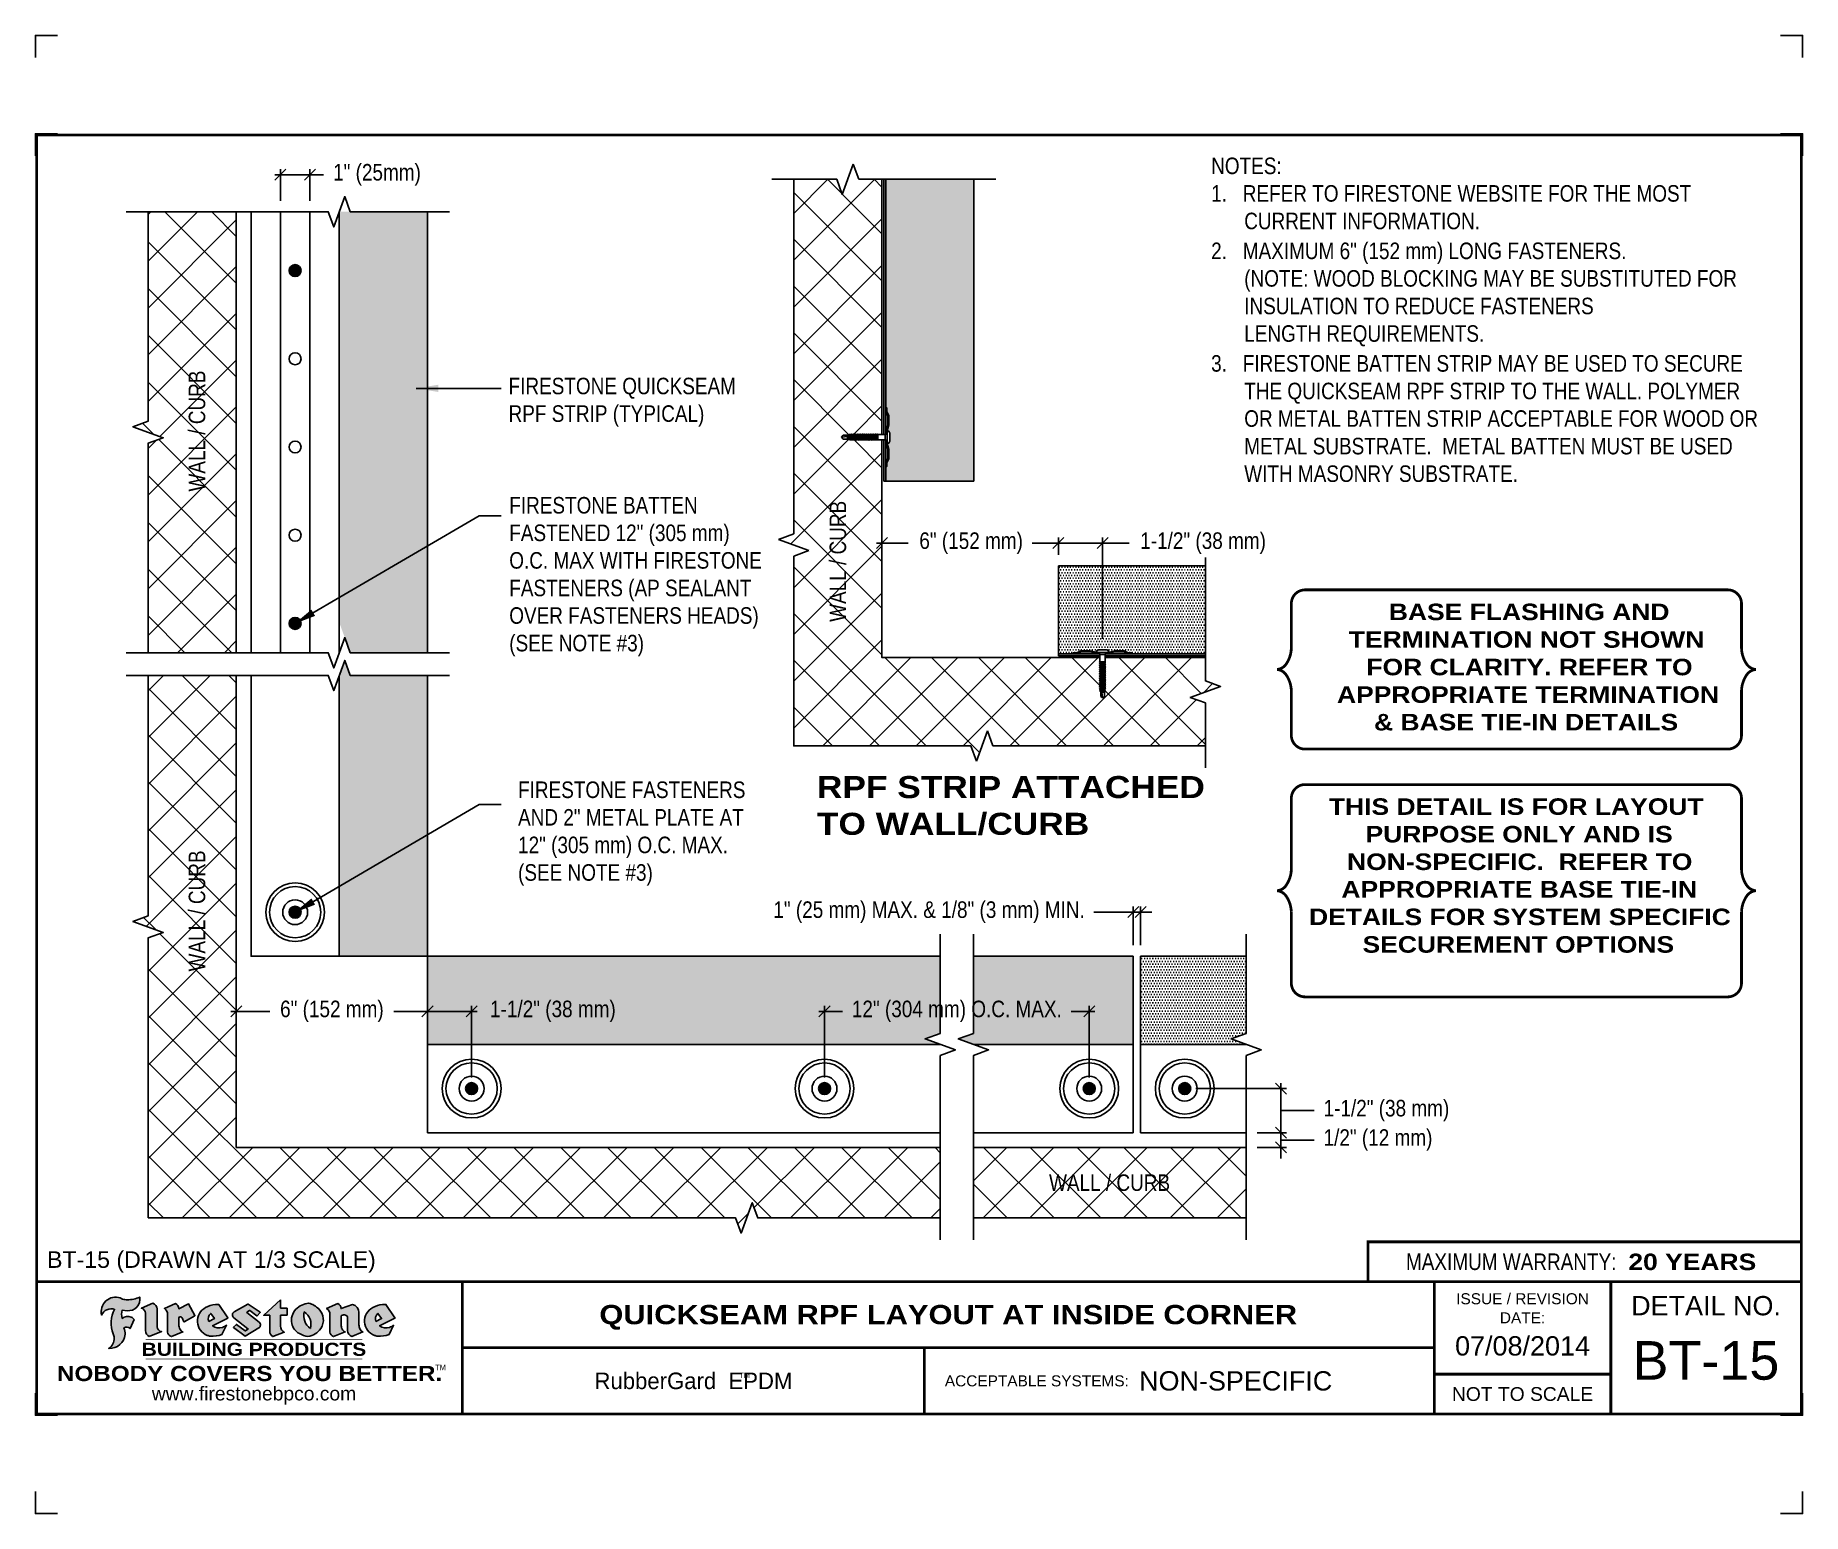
# Model space of a CAD drawing. Header units: inches. Extents: x 143.4 to 163.5, y -124.4 to -107.6.
import ezdxf
from ezdxf.enums import TextEntityAlignment as Align

# ---------------------------------------------------------------- set-up
doc = ezdxf.new("R2010")
doc.units = ezdxf.units.IN
doc.header["$MEASUREMENT"] = 0
doc.layers.get('0').update_dxf_attribs({"linetype": 'CONTINUOUS'})
doc.layers.get('DEFPOINTS').update_dxf_attribs({"linetype": 'CONTINUOUS'})
for name, color, linetype in [('FSBP-ACCESSORY-FIRESTONE', 7, 'CONTINUOUS'), ('FSBP-ANNO-NOTE', 7, 'CONTINUOUS'), ('FSBP-MEMBRANE', 7, 'CONTINUOUS'), ('FSBP-TTLB', 7, 'CONTINUOUS'), ('FSBP-TTLB-BORDER', 7, 'CONTINUOUS'), ('FSBP-TTLB-TEXT', 7, 'CONTINUOUS'), ('FSBP-WALL-CURB', 9, 'CONTINUOUS')]:
    doc.layers.add(name, color=color, linetype=linetype)
doc.styles.add('FSBP_ARIAL', font='arial.ttf')
doc.styles.add('FSBP_ARIAL_BOLD', font='')
doc.styles.add('FSBP_ARIAL_NAR', font='ARIALN.TTF')
doc.styles.add('FSBP_BANKGOTHIC', font='bgothm.ttf')
doc.styles.get('FSBP_ARIAL_BOLD').set_extended_font_data('Arial Black')
doc.dimstyles.new('FSBP-DIM', dxfattribs={"dimtxt": 0.1875, "dimasz": 0.125, "dimexe": 0.0625, "dimexo": 0.125, "dimgap": 0.125, "dimtad": 0, "dimdec": 0, "dimzin": 1, "dimdsep": 46, "dimlunit": 4, "dimtxsty": 'FSBP_ARIAL_NAR', "dimblk": 'OBLIQUE', "dimcen": 0.09375, "dimdle": 0.0625, "dimclrd": 256, "dimclre": 256, "dimclrt": 256, "dimadec": 0, "dimazin": 0, "dimtfac": 1, "dimtdec": 0, "dimtmove": 1, "dimatfit": 3, "dimfxl": 1, "dimtolj": 1, "dimtzin": 0, "dimlwd": -1, "dimlwe": -1, "dimarcsym": 0})
doc.dimstyles.new('FSBP-LEADER', dxfattribs={"dimtxt": 0.1875, "dimasz": 0.25, "dimexe": 0.0625, "dimexo": 0.125, "dimgap": 0.125, "dimtad": 0, "dimtih": 1, "dimtoh": 1, "dimdec": 4, "dimzin": 0, "dimdsep": 46, "dimlunit": 4, "dimtxsty": 'FSBP_ARIAL_NAR', "dimcen": 0.09375, "dimclrd": 256, "dimclre": 256, "dimclrt": 256, "dimadec": 0, "dimazin": 0, "dimtfac": 1, "dimtdec": 4, "dimtofl": 0, "dimtmove": 0, "dimatfit": 3, "dimfxl": 1, "dimtolj": 1, "dimtzin": 0, "dimlwd": -1, "dimlwe": -1, "dimarcsym": 0})

msp = doc.modelspace()

# ---------------------------------------------------------------- texts
at = {"layer": 'DEFPOINTS', "style": 'FSBP_ARIAL'}
msp.add_text('BT-15 (DRAWN AT 1/3 SCALE)', height=0.1875, dxfattribs=at).set_placement((143.5798584845292, -121.5240378368987), align=Align.MIDDLE_LEFT)
at = {"layer": 'FSBP-ANNO-NOTE', "style": 'FSBP_ARIAL_NAR'}
for p in [(145.2789386070071, -112.1299110485243), (152.5432259101328, -113.6070860275801), (145.2789386070071, -117.5709523270937)]:
    msp.add_text('WALL / CURB', height=0.1875, rotation=90, dxfattribs=at).set_placement(p, align=Align.MIDDLE_CENTER)
msp.add_text('WALL / CURB', height=0.1875, dxfattribs=at).set_placement((155.6227730846402, -120.6518157877574), align=Align.MIDDLE_CENTER)
at = {"layer": 'FSBP-ANNO-NOTE', "attachment_point": 1}
for s, width, heights, insert, char_height, style in [('\\pi-0.375,l0.375,t0.1875,0.375;NOTES:\\P1.   REFER TO FIRESTONE WEBSITE FOR THE MOST CURRENT INFORMATION.\\P{\\H0.083333x;\\P\\pt0.375;}2.   MAXIMUM 6" (152 mm) LONG FASTENERS.\\P\\pi0;(NOTE: WOOD BLOCKING MAY BE SUBSTITUTED FOR INSULATION TO REDUCE FASTENERS \\PLENGTH REQUIREMENTS. \\P\\pi-0.375;{\\H0.083333x;\\P}3.   FIRESTONE BATTEN STRIP MAY BE USED TO SECURE THE QUICKSEAM RPF STRIP TO THE WALL. POLYMER OR METAL BATTEN STRIP ACCEPTABLE FOR WOOD OR METAL SUBSTRATE.  METAL BATTEN MUST BE USED WITH MASONRY SUBSTRATE.', 6.3068744587776, [4.304693252411584], (156.7739714044713, -109.0291196357267), 0.1875, 'FSBP_ARIAL_NAR'), ('\\pt0.375;FIRESTONE QUICKSEAM \\PRPF STRIP (TYPICAL)', 2.67868071509838, [0.5864574194129109], (148.8106665141859, -111.5253629056915), 0.1875, 'FSBP_ARIAL_NAR'), ('\\pt0.375;FIRESTONE BATTEN FASTENED 12" (305 mm) O.C. MAX WITH FIRESTONE FASTENERS (AP SEALANT OVER FASTENERS HEADS) (SEE NOTE #3)', 2.865224320932612, [2.025634617379184], (148.8184176584564, -112.8774325276099), 0.1875, 'FSBP_ARIAL_NAR'), ('\\pi0.71713,t1.0921;BASE FLASHING AND \\P\\pi0.26373,t0.63873;TERMINATION NOT SHOWN \\P\\pi0.4628,t0.8378;FOR CLARITY. REFER TO \\P\\pi0.12975,t0.50475;APPROPRIATE TERMINATION \\P\\pi0.54913,t0.92413;& BASE TIE-IN DETAILS', 4.488745017755349, [1.515105967377169], (158.0706367632938, -114.0865946554422), 0.1875, 'FSBP_ARIAL_BOLD'), ('\\pt0.375;FIRESTONE FASTENERS \\PAND 2" METAL PLATE AT \\P12" (305 mm) O.C. MAX. \\P(SEE NOTE #3)', 2.601564304104613, [1.24456649196509], (148.9182136409399, -116.1033643993342), 0.1875, 'FSBP_ARIAL_NAR'), ('\\pt0.5;RPF STRIP ATTACHED \\PTO WALL/CURB', 4.534575113213577, [0.7063022323183095], (152.3058616253729, -116.0415638820632), 0.25, 'FSBP_ARIAL_BOLD'), ('\\pi0.26933,t0.64433;THIS DETAIL IS FOR LAYOUT \\P\\pi0.68494,t1.0599;PURPOSE ONLY AND IS \\P\\pi0.47525,t0.85025;NON-SPECIFIC.  REFER TO \\P\\pi0.41104,t0.78604;APPROPRIATE BASE TIE-IN \\P\\pi0.044422,t0.41942;DETAILS FOR SYSTEM SPECIFIC \\P\\pi0.65111,t1.0261;SECUREMENT OPTIONS', 4.731450717354164, [1.950447492365329], (157.8391313204671, -116.294250964193), 0.1875, 'FSBP_ARIAL_BOLD')]:
    msp.add_mtext_dynamic_manual_height_columns(s, width=width, gutter_width=25.61258359297398, heights=heights, dxfattribs=dict(at, insert=insert, char_height=char_height, style=style))

# ---------------------------------------------------------------- blocks, each defined once
blk = doc.blocks.new('_OBLIQUE')
at = {"color": 0, "linetype": 'ByBlock'}
blk.add_line((-0.5, -0.5), (0.5, 0.5), dxfattribs=at)
blk = doc.blocks.new('*D9')
at = {"layer": 'DEFPOINTS', "color": 0, "transparency": 16777216}
for p in [(155.3917404797086, -118.710149121091), (152.3917404797086, -119.585149121091), (155.3917404797086, -119.585149121091)]:
    blk.add_point(p, dxfattribs=at)
at = {"layer": 'FSBP-ANNO-NOTE', "transparency": 16777216}
for p, q in [((152.3292404797086, -118.710149121091), (152.597423460609, -118.710149121091)), ((152.3917404797086, -119.460149121091), (152.3917404797086, -118.647649121091)), ((155.4542404797086, -118.710149121091), (155.1860574988082, -118.710149121091)), ((155.3917404797086, -119.460149121091), (155.3917404797086, -118.647649121091))]:
    blk.add_line(p, q, dxfattribs=at)
at = {"layer": 'FSBP-ANNO-NOTE', "transparency": 16777216, "xscale": 0.125, "yscale": 0.125, "zscale": 0.125, "rotation": 180}
blk.add_blockref('_OBLIQUE', (152.3917404797086, -118.710149121091), dxfattribs=at)
at = {"layer": 'FSBP-ANNO-NOTE', "transparency": 16777216, "xscale": 0.125, "yscale": 0.125, "zscale": 0.125}
blk.add_blockref('_OBLIQUE', (155.3917404797086, -118.710149121091), dxfattribs=at)
at = {"layer": 'FSBP-ANNO-NOTE', "transparency": 16777216, "insert": (153.8917404797086, -118.710149121091), "char_height": 0.1875, "attachment_point": 5, "style": 'FSBP_ARIAL_NAR'}
blk.add_mtext('\\A1;12" (304 mm) O.C. MAX.', dxfattribs=at)
blk = doc.blocks.new('*D6')
at = {"layer": 'DEFPOINTS', "color": 0, "transparency": 16777216}
for p in [(146.5584071463752, -109.2239363226175), (146.2250738130419, -109.6441078425215), (146.5584071463752, -109.6441078425215)]:
    blk.add_point(p, dxfattribs=at)
at = {"layer": 'FSBP-ANNO-NOTE', "transparency": 16777216}
for p, q in [((146.2250738130419, -109.5191078425215), (146.2250738130419, -109.1614363226175)), ((146.5584071463752, -109.5191078425215), (146.5584071463752, -109.1614363226175)), ((146.1625738130419, -109.2239363226175), (146.6209071463752, -109.2239363226175)), ((146.7146106339689, -109.2239363226175), (146.5584071463752, -109.2239363226175))]:
    blk.add_line(p, q, dxfattribs=at)
at = {"layer": 'FSBP-ANNO-NOTE', "transparency": 16777216, "xscale": 0.125, "yscale": 0.125, "zscale": 0.125, "rotation": 180}
blk.add_blockref('_OBLIQUE', (146.2250738130419, -109.2239363226175), dxfattribs=at)
at = {"layer": 'FSBP-ANNO-NOTE', "transparency": 16777216, "xscale": 0.125, "yscale": 0.125, "zscale": 0.125}
blk.add_blockref('_OBLIQUE', (146.5584071463752, -109.2239363226175), dxfattribs=at)
at = {"layer": 'FSBP-ANNO-NOTE', "transparency": 16777216, "insert": (147.3191681032731, -109.2239363226175), "char_height": 0.1875, "attachment_point": 5, "style": 'FSBP_ARIAL_NAR'}
blk.add_mtext('\\A1;1" (25mm)', dxfattribs=at)
blk = doc.blocks.new('*D7')
at = {"layer": 'DEFPOINTS', "color": 0, "transparency": 16777216}
for p in [(147.8917404797086, -118.085149121091), (145.7250738130419, -118.2717735012015), (147.8917404797086, -118.710149121091)]:
    blk.add_point(p, dxfattribs=at)
at = {"layer": 'FSBP-ANNO-NOTE', "transparency": 16777216}
for p, q in [((147.8917404797086, -118.210149121091), (147.8917404797086, -118.772649121091)), ((145.7250738130419, -118.3967735012015), (145.7250738130419, -118.772649121091)), ((145.6625738130419, -118.710149121091), (146.1065824533329, -118.710149121091)), ((147.9542404797086, -118.710149121091), (147.5102318394175, -118.710149121091))]:
    blk.add_line(p, q, dxfattribs=at)
at = {"layer": 'FSBP-ANNO-NOTE', "transparency": 16777216, "xscale": 0.125, "yscale": 0.125, "zscale": 0.125, "rotation": 180}
blk.add_blockref('_OBLIQUE', (145.7250738130419, -118.710149121091), dxfattribs=at)
at = {"layer": 'FSBP-ANNO-NOTE', "transparency": 16777216, "xscale": 0.125, "yscale": 0.125, "zscale": 0.125}
blk.add_blockref('_OBLIQUE', (147.8917404797086, -118.710149121091), dxfattribs=at)
at = {"layer": 'FSBP-ANNO-NOTE', "transparency": 16777216, "insert": (146.8084071463752, -118.710149121091), "char_height": 0.1875, "attachment_point": 5, "style": 'FSBP_ARIAL_NAR'}
blk.add_mtext('\\A1;6" (152 mm)', dxfattribs=at)
blk = doc.blocks.new('*D8')
at = {"layer": 'DEFPOINTS', "color": 0, "transparency": 16777216}
for p in [(147.8917404797086, -118.710149121091), (147.8917404797086, -119.585149121091), (148.3917404797086, -119.585149121091)]:
    blk.add_point(p, dxfattribs=at)
at = {"layer": 'FSBP-ANNO-NOTE', "transparency": 16777216}
for p, q in [((148.4542404797086, -118.710149121091), (147.8292404797086, -118.710149121091)), ((147.8917404797086, -119.460149121091), (147.8917404797086, -118.647649121091)), ((148.3917404797086, -119.460149121091), (148.3917404797086, -118.647649121091))]:
    blk.add_line(p, q, dxfattribs=at)
at = {"layer": 'FSBP-ANNO-NOTE', "transparency": 16777216, "xscale": 0.125, "yscale": 0.125, "zscale": 0.125, "rotation": 180}
blk.add_blockref('_OBLIQUE', (147.8917404797086, -118.710149121091), dxfattribs=at)
at = {"layer": 'FSBP-ANNO-NOTE', "transparency": 16777216, "xscale": 0.125, "yscale": 0.125, "zscale": 0.125}
blk.add_blockref('_OBLIQUE', (148.3917404797086, -118.710149121091), dxfattribs=at)
at = {"layer": 'FSBP-ANNO-NOTE', "transparency": 16777216, "insert": (149.3132862351624, -118.710149121091), "char_height": 0.1875, "attachment_point": 5, "style": 'FSBP_ARIAL_NAR'}
blk.add_mtext('\\A1;1-1/2" (38 mm)', dxfattribs=at)
blk = doc.blocks.new('*D10')
at = {"layer": 'DEFPOINTS', "color": 0, "transparency": 16777216}
for p in [(155.9750738130419, -117.5843810737896), (155.8917404797086, -118.0851491210909), (155.9750738130419, -118.085149121091)]:
    blk.add_point(p, dxfattribs=at)
at = {"layer": 'FSBP-ANNO-NOTE', "transparency": 16777216}
for p, q in [((155.8917404797086, -117.9601491210909), (155.8917404797086, -117.5218810737896)), ((155.9750738130419, -117.960149121091), (155.9750738130419, -117.5218810737896)), ((155.4461849582603, -117.5843810737896), (155.8917404797086, -117.5843810737896)), ((155.8917404797086, -117.5843810737896), (155.7667404797086, -117.5843810737896)), ((155.8917404797086, -117.5843810737896), (155.9750738130419, -117.5843810737896)), ((155.8917404797086, -117.5843810737896), (155.9750738130419, -117.5843810737896)), ((155.9750738130419, -117.5843810737896), (156.1000738130419, -117.5843810737896))]:
    blk.add_line(p, q, dxfattribs=at)
at = {"layer": 'FSBP-ANNO-NOTE', "transparency": 16777216, "xscale": 0.125, "yscale": 0.125, "zscale": 0.125}
blk.add_blockref('_OBLIQUE', (155.8917404797086, -117.5843810737896), dxfattribs=at)
at = {"layer": 'FSBP-ANNO-NOTE', "transparency": 16777216, "xscale": 0.125, "yscale": 0.125, "zscale": 0.125, "rotation": 180}
blk.add_blockref('_OBLIQUE', (155.9750738130419, -117.5843810737896), dxfattribs=at)
at = {"layer": 'FSBP-ANNO-NOTE', "transparency": 16777216, "insert": (153.5767698832262, -117.5843810737896), "char_height": 0.1875, "attachment_point": 5, "style": 'FSBP_ARIAL_NAR'}
blk.add_mtext('\\A1;1" (25 mm) MAX. & 1/8" (3 mm) MIN.', dxfattribs=at)
blk = doc.blocks.new('*D12')
at = {"layer": 'DEFPOINTS', "color": 0, "transparency": 16777216}
for p in [(157.1710263404811, -120.085149121091), (157.5644379030166, -120.085149121091), (157.1710263404811, -120.2518157877576)]:
    blk.add_point(p, dxfattribs=at)
at = {"layer": 'FSBP-ANNO-NOTE', "transparency": 16777216}
for p, q in [((157.5644379030166, -120.085149121091), (157.5644379030166, -119.960149121091)), ((157.2960263404811, -120.085149121091), (157.6269379030166, -120.085149121091)), ((157.5644379030166, -120.2518157877576), (157.5644379030166, -120.085149121091)), ((157.5644379030166, -120.2518157877576), (157.5644379030166, -120.085149121091)), ((157.5644379030166, -120.1684824544243), (157.6910476153771, -120.1684824544243)), ((157.6910476153771, -120.1684824544243), (157.9410476153771, -120.1684824544243)), ((157.2960263404811, -120.2518157877576), (157.6269379030166, -120.2518157877576)), ((157.5644379030166, -120.2518157877576), (157.5644379030166, -120.3768157877576))]:
    blk.add_line(p, q, dxfattribs=at)
at = {"layer": 'FSBP-ANNO-NOTE', "transparency": 16777216, "xscale": 0.125, "yscale": 0.125, "zscale": 0.125}
for p, rotation in [((157.5644379030166, -120.085149121091), 270), ((157.5644379030166, -120.2518157877576), 90)]:
    blk.add_blockref('_OBLIQUE', p, dxfattribs=dict(at, rotation=rotation))
at = {"layer": 'FSBP-ANNO-NOTE', "transparency": 16777216, "insert": (158.6650627927305, -120.1684824544243), "char_height": 0.1875, "attachment_point": 5, "style": 'FSBP_ARIAL_NAR'}
blk.add_mtext('\\A1;{\\fArial Narrow|b0|i0|c0|p34;1/2" (12 mm)}', dxfattribs=at)
blk = doc.blocks.new('*D11')
at = {"layer": 'DEFPOINTS', "color": 0, "transparency": 16777216}
for p in [(156.4750738130419, -119.585149121091), (157.1710263404811, -120.085149121091), (157.5644379030166, -120.085149121091)]:
    blk.add_point(p, dxfattribs=at)
at = {"layer": 'FSBP-ANNO-NOTE', "transparency": 16777216}
for p, q in [((156.6000738130419, -119.585149121091), (157.6269379030166, -119.585149121091)), ((157.5644379030166, -119.522649121091), (157.5644379030166, -120.147649121091)), ((157.5644379030166, -119.835149121091), (157.6910476153771, -119.835149121091)), ((157.6910476153771, -119.835149121091), (157.9410476153771, -119.835149121091)), ((157.2960263404811, -120.085149121091), (157.6269379030166, -120.085149121091))]:
    blk.add_line(p, q, dxfattribs=at)
at = {"layer": 'FSBP-ANNO-NOTE', "transparency": 16777216, "xscale": 0.125, "yscale": 0.125, "zscale": 0.125}
for p, rotation in [((157.5644379030166, -119.585149121091), 90), ((157.5644379030166, -120.085149121091), 270)]:
    blk.add_blockref('_OBLIQUE', p, dxfattribs=dict(at, rotation=rotation))
at = {"layer": 'FSBP-ANNO-NOTE', "transparency": 16777216, "insert": (158.7605394298382, -119.835149121091), "char_height": 0.1875, "attachment_point": 5, "style": 'FSBP_ARIAL_NAR'}
blk.add_mtext('\\A1;1-1/2" (38 mm)', dxfattribs=at)
blk = doc.blocks.new('FSBP_AP_FASTENER_02')
at = {"layer": 'FSBP-ACCESSORY-FIRESTONE'}
for p, q in [((-0.125, 0), (-0.09375, -0.0625)), ((0.09375, -0.0625), (0.125, 0)), ((-0.09375, -0.0625), (-0.09375, -0.3125)), ((-0.09375, -0.0625), (0.09375, -0.0625)), ((-0.09375, -0.3125), (-0.0703125, -0.3325892857142776)), ((-0.0703125, -0.3641565527315151), (-0.0703125, -0.3957238197487527)), ((-0.0703125, -0.4272910867660471), (-0.0703125, -0.4588583537832847)), ((-0.0703125, -0.4904256208005222), (-0.0703125, -0.5219928878178166)), ((-0.0703125, -0.5535601548350542), (-0.0703125, -0.5851274218523486)), ((0.0703125, -0.3440672670172376), (0.0703125, -0.3756345340344751)), ((0.0703125, -0.4072018010517695), (0.0703125, -0.4387690680690071)), ((0.0703125, -0.4703363350862446), (0.0703125, -0.501903602103539)), ((0.0703125, -0.5334708691207766), (0.0703125, -0.5650381361380141)), ((0.0703125, -0.5966054031553085), (0.0703125, -0.6281726701725461)), ((0.09375, -0.0625), (0.09375, -0.3125)), ((-0.0703125, -0.6166946888695861), (-0.0703125, -0.6482619558868237)), ((-0.0703125, -0.6798292229041181), (-0.0703125, -0.7113964899213556)), ((-0.0703125, -0.7429637569385932), (-0.0703125, -0.7745310239558876)), ((-0.0703125, -0.8060982909731251), (-0.0703125, -0.8376655579903627)), ((-0.0703125, -0.8692328250076571), (-0.0703125, -0.9008000920248946)), ((-0.0703125, -0.9323673590421322), (-0.0703125, -0.9639346260594266)), ((-0.0703125, -0.9955018930766641), (-0.0703125, -1.027069160093902)), ((-0.0703125, -1.058636427111196), (-0.0703125, -1.090203694128434)), ((-0.0703125, -1.121770961145671), (-0.0703125, -1.153338228162966)), ((-0.0703125, -1.184905495180203), (-0.0703125, -1.216472762197441)), ((0.0703125, -0.6597399371897836), (0.0703125, -0.691307204207078)), ((0.0703125, -0.7228744712243156), (0.0703125, -0.7544417382415531)), ((0.0703125, -0.7860090052588475), (0.0703125, -0.8175762722760851)), ((0.0703125, -0.8491435392933226), (0.0703125, -0.880710806310617)), ((0.0703125, -0.9122780733278546), (0.0703125, -0.943845340345149)), ((0.0703125, -0.9754126073623866), (0.0703125, -1.006979874379624)), ((0.0703125, -1.038547141396919), (0.0703125, -1.070114408414156)), ((0.0703125, -1.101681675431394), (0.0703125, -1.133248942448688)), ((0.0703125, -1.164816209465926), (0.0703125, -1.196383476483163)), ((-0.0703125, -1.248040029214735), (-0.0703125, -1.279607296231973)), ((-0.0703125, -1.31117456324921), (-0.0703125, -1.342741830266505)), ((-0.0625, -1.498492581068092), (-0.0625, -1.35740939234654)), ((0, -1.545367581068092), (-0.06250000000002842, -1.498492581068092)), ((0, -1.545367581068092), (0.02460623630037162, -1.344965644303613)), ((0.0625, -1.498492581068092), (0, -1.545367581068092)), ((0.0625, -1.498492581068092), (0.0625, -1.339552249489429)), ((0.0703125, -1.227950743500458), (0.0703125, -1.259518010517695)), ((0.0703125, -1.291085277534933), (0.0703125, -1.322652544552227))]:
    blk.add_line(p, q, dxfattribs=at)
blk.add_lwpolyline([(0.1875, 0, 0.1250000000000271), (0.203125, 0.0625), (0.140625, 0.09375), (-0.140625, 0.09375), (-0.203125, 0.0625, 0.1250000000000271), (-0.1875, 0)], format="xyb", close=True, dxfattribs=at)
for points in [[(-0.109375, -0.3539532763657576), (-0.0703125, -0.3325892857142776), (0.0703125, -0.3125), (0.109375, -0.3227032763657576), (0.0703125, -0.3440672670172376), (-0.0703125, -0.3641565527315151)], [(-0.109375, -0.4170878104002895), (-0.0703125, -0.3957238197487527), (0.0703125, -0.3756345340344751), (0.109375, -0.3858378104002895), (0.0703125, -0.4072018010517695), (-0.0703125, -0.4272910867660471)], [(-0.109375, -0.4802223444347646), (-0.0703125, -0.4588583537832847), (0.0703125, -0.4387690680690071), (0.109375, -0.4489723444347646), (0.0703125, -0.4703363350862446), (-0.0703125, -0.4904256208005222)], [(-0.109375, -0.5433568784692966), (-0.0703125, -0.5219928878178166), (0.0703125, -0.501903602103539), (0.109375, -0.5121068784692966), (0.0703125, -0.5334708691207766), (-0.0703125, -0.5535601548350542)], [(-0.109375, -0.6064914125038285), (-0.0703125, -0.5851274218523486), (0.0703125, -0.5650381361380141), (0.109375, -0.5752414125038285), (0.0703125, -0.5966054031553085), (-0.0703125, -0.6166946888695861)], [(-0.109375, -0.6696259465383037), (-0.0703125, -0.6482619558868237), (0.0703125, -0.6281726701725461), (0.109375, -0.6383759465383037), (0.0703125, -0.6597399371897836), (-0.0703125, -0.6798292229041181)], [(-0.109375, -0.7327604805728356), (-0.0703125, -0.7113964899213556), (0.0703125, -0.691307204207078), (0.109375, -0.7015104805728356), (0.0703125, -0.7228744712243156), (-0.0703125, -0.7429637569385932)], [(-0.109375, -0.7958950146073676), (-0.0703125, -0.7745310239558876), (0.0703125, -0.7544417382415531), (0.109375, -0.7646450146073676), (0.0703125, -0.7860090052588475), (-0.0703125, -0.8060982909731251)], [(-0.109375, -0.8590295486418427), (-0.0703125, -0.8376655579903627), (0.0703125, -0.8175762722760851), (0.109375, -0.8277795486418427), (0.0703125, -0.8491435392933226), (-0.0703125, -0.8692328250076571)], [(-0.109375, -0.9221640826763746), (-0.0703125, -0.9008000920248946), (0.0703125, -0.880710806310617), (0.109375, -0.8909140826763746), (0.0703125, -0.9122780733278546), (-0.0703125, -0.9323673590421322)], [(-0.109375, -0.9852986167109066), (-0.0703125, -0.9639346260594266), (0.0703125, -0.943845340345149), (0.109375, -0.9540486167109066), (0.0703125, -0.9754126073623866), (-0.0703125, -0.9955018930766641)], [(-0.109375, -1.048433150745382), (-0.0703125, -1.027069160093902), (0.0703125, -1.006979874379624), (0.109375, -1.017183150745382), (0.0703125, -1.038547141396919), (-0.0703125, -1.058636427111196)], [(-0.109375, -1.111567684779914), (-0.0703125, -1.090203694128434), (0.0703125, -1.070114408414156), (0.109375, -1.080317684779914), (0.0703125, -1.101681675431394), (-0.0703125, -1.121770961145671)], [(-0.109375, -1.174702218814446), (-0.0703125, -1.153338228162966), (0.0703125, -1.133248942448688), (0.109375, -1.143452218814446), (0.0703125, -1.164816209465926), (-0.0703125, -1.184905495180203)], [(-0.109375, -1.237836752848978), (-0.0703125, -1.216472762197441), (0.0703125, -1.196383476483163), (0.109375, -1.206586752848978), (0.0703125, -1.227950743500458), (-0.0703125, -1.248040029214735)], [(-0.099609375, -1.29957619759773), (-0.0703125, -1.279607296231973), (0.0703125, -1.259518010517695), (0.099609375, -1.271116376169175), (0.0703125, -1.291085277534933), (-0.0703125, -1.31117456324921)], [(-0.0849609375, -1.352726280949355), (-0.0703125, -1.342741830266505), (0.0703125, -1.322652544552227), (0.0849609375, -1.328451727377967), (0.0703125, -1.338436178060817), (-0.0703125, -1.358525463775095)]]:
    blk.add_lwpolyline(points, close=True, dxfattribs=at)
blk.add_lwpolyline([(-0.09375, -0.3125), (0.09375, -0.3125)], dxfattribs=at)
blk = doc.blocks.new('*D4')
at = {"layer": 'DEFPOINTS', "color": 0, "transparency": 16777216}
for p in [(155.0432259101329, -113.400819505486), (153.0432259101329, -113.6575928083038), (155.0432259101329, -113.6575928083038)]:
    blk.add_point(p, dxfattribs=at)
at = {"layer": 'FSBP-ANNO-NOTE', "transparency": 16777216}
for p, q in [((153.0432259101329, -113.5325928083038), (153.0432259101329, -113.338319505486)), ((155.0432259101329, -113.5325928083038), (155.0432259101329, -113.338319505486)), ((152.9807259101329, -113.400819505486), (153.3414012170906, -113.400819505486)), ((155.1057259101329, -113.400819505486), (154.7450506031751, -113.400819505486))]:
    blk.add_line(p, q, dxfattribs=at)
at = {"layer": 'FSBP-ANNO-NOTE', "transparency": 16777216, "xscale": 0.125, "yscale": 0.125, "zscale": 0.125, "rotation": 180}
blk.add_blockref('_OBLIQUE', (153.0432259101329, -113.400819505486), dxfattribs=at)
at = {"layer": 'FSBP-ANNO-NOTE', "transparency": 16777216, "xscale": 0.125, "yscale": 0.125, "zscale": 0.125}
blk.add_blockref('_OBLIQUE', (155.0432259101329, -113.400819505486), dxfattribs=at)
at = {"layer": 'FSBP-ANNO-NOTE', "transparency": 16777216, "insert": (153.4664012170906, -113.400819505486), "char_height": 0.1875, "attachment_point": 4, "style": 'FSBP_ARIAL_NAR'}
blk.add_mtext('\\A1;6" (152 mm)', dxfattribs=at)
blk = doc.blocks.new('*D5')
at = {"layer": 'DEFPOINTS', "color": 0, "transparency": 16777216}
for p in [(155.5432259101329, -113.400819505486), (155.0432259101329, -113.6575928083038), (155.5432259101329, -114.6101787268993)]:
    blk.add_point(p, dxfattribs=at)
at = {"layer": 'FSBP-ANNO-NOTE', "transparency": 16777216}
for p, q in [((155.0432259101329, -113.5325928083038), (155.0432259101329, -113.338319505486)), ((155.5432259101329, -114.4851787268993), (155.5432259101329, -113.338319505486)), ((154.9807259101329, -113.400819505486), (155.6057259101329, -113.400819505486)), ((155.8450176555764, -113.400819505486), (155.5432259101329, -113.400819505486))]:
    blk.add_line(p, q, dxfattribs=at)
at = {"layer": 'FSBP-ANNO-NOTE', "transparency": 16777216, "xscale": 0.125, "yscale": 0.125, "zscale": 0.125, "rotation": 180}
blk.add_blockref('_OBLIQUE', (155.0432259101329, -113.400819505486), dxfattribs=at)
at = {"layer": 'FSBP-ANNO-NOTE', "transparency": 16777216, "xscale": 0.125, "yscale": 0.125, "zscale": 0.125}
blk.add_blockref('_OBLIQUE', (155.5432259101329, -113.400819505486), dxfattribs=at)
at = {"layer": 'FSBP-ANNO-NOTE', "transparency": 16777216, "insert": (155.9700176555764, -113.400819505486), "char_height": 0.1875, "attachment_point": 4, "style": 'FSBP_ARIAL_NAR'}
blk.add_mtext('\\A1;{\\fArial Narrow|b0|i0|c0|p34;1-1/2" (38 mm)}', dxfattribs=at)
blk = doc.blocks.new('TTLB-EPDM_1')
at = {"layer": 'FSBP-TTLB-TEXT'}
h = blk.add_hatch(color=1, dxfattribs=at)
edge = h.paths.add_edge_path()
edge.add_arc((1.037309769669573, -0.1982514792917306), 0.1319107607348553, 264.0410451462098, 370.3106169565175)
edge.add_arc((1.027551646585694, 0.1214293576525799), 0.3273056962876235, 270.05058356628535, 295.23459397187514, ccw=False)
edge.add_arc((1.022801957313345, -0.06680179986895154), 0.1391656561713503, 249.3281275763668, 272.0749124149863, ccw=False)
edge.add_line((0.9736743133014443, -0.1970076156048179), (0.9474927838574558, -0.1852745150568325))
edge.add_arc((0.8939498971398288, -0.3394262635682071), 0.1631857907024099, 70.84590087378872, 194.3325259843273)
edge.add_arc((0.8444260109029493, -0.4259936440910768), 0.1179914261095279, 70.96950098067128, 156.9641407594482, ccw=False)
edge.add_arc((1.153141409296894, -0.4684497516079468), 0.3110405457095052, 150.3231137483159, 203.2084295854517)
edge.add_arc((0.7562495500622943, -0.6412608153899899), 0.1218587156617311, 0.8849157075190988, 24.34668939894999, ccw=False)
edge.add_arc((0.7493781665697374, -0.6475258110744375), 0.1289731377238325, -58.36655102076742, 3.6216782311386737, ccw=False)
edge.add_arc((0.8256699029544474, -0.5792158350996106), 0.1783301886510354, 267.2205474105585, 354.1381621173521)
edge.add_arc((0.7903121048625305, -0.6011409294291745), 0.212787892960859, 0.9996158580669322, 21.00503380861244)
edge.add_arc((1.01880712263941, -0.5666691048185161), 0.05136395668415847, 40.82117713173261, 125.52727787225791, ccw=False)
edge.add_line((1.057676976260041, -0.5330924682126437), (1.102776947655911, -0.4308018311949837))
edge.add_arc((1.040858222524664, -0.4699705673995949), 0.07326744446031509, 32.31675181867256, 66.31481236598174)
edge.add_arc((1.032262518825329, -0.5063316993097662), 0.1102246948011782, 69.8179132332389, 125.254734720681)
edge.add_arc((1.127708877207287, -0.368959353531244), 0.1659710644737306, 164.1569669952081, 196.5811013160487, ccw=False)
edge.add_line((0.9680425188342383, -0.3236487780942383), (1.023615334387159, -0.3294494641845773))
h = blk.add_hatch(color=1, dxfattribs=at)
edge = h.paths.add_edge_path()
edge.add_line((1.275239419159561, -0.6223407783464694), (1.415345367376062, -0.5660418822574371))
edge.add_arc((1.421019305783958, -0.5090099247487757), 0.05731350411836949, 181.9717871001989, 264.31851000495806, ccw=False)
edge.add_line((1.363739737527226, -0.5109819325197265), (1.363412352251203, -0.3102363679013962))
edge.add_arc((1.294263659668751, -0.3103491388303989), 0.06914878453844908, 0.0934405599591014, 72.42834396969012)
edge.add_line((1.315139561173908, -0.2444268274366692), (1.186839444240604, -0.3024209471341379))
edge.add_arc((1.175246268095289, -0.3585110609420917), 0.05727567197445628, -0.017399788185912257, 78.322067691347, ccw=False)
edge.add_line((1.232521937428658, -0.3585284546236807), (1.232574268422297, -0.555126496687123))
edge.add_arc((1.305699496415486, -0.5558575689677219), 0.07312888236350451, 179.4272023230205, 245.3845503102953)
h = blk.add_hatch(color=1, dxfattribs=at)
edge = h.paths.add_edge_path()
edge.add_line((1.792026821926584, -0.3839679064720229), (1.722158956877934, -0.2518542302253621))
edge.add_arc((1.720119655279638, -0.2529327078887852), 0.002306916790721817, 27.87197133405656, 117.3766794470751)
edge.add_line((1.719058846382097, -0.250884159729182), (1.610638460368705, -0.3070279753467702))
edge.add_arc((1.547088841662962, -0.3061026658494403), 0.06355635479880145, 359.165808011073, 425.8793658831422)
edge.add_line((1.573061729235633, -0.2480956029480268), (1.446879247402876, -0.3051325108639702))
edge.add_arc((1.407812067100189, -0.370357133046621), 0.07602957263902092, -3.441403975725109, 59.07992244284969, ccw=False)
edge.add_line((1.483704536400296, -0.3749210150788969), (1.483704536400296, -0.5723838140635706))
edge.add_arc((1.54053746518044, -0.568254406115083), 0.05698275005415228, 184.1557352478595, 255.3066498366543)
edge.add_line((1.526084036778343, -0.6233736605654059), (1.657291340682093, -0.570650514527486))
edge.add_arc((1.688298576827198, -0.5021390388423987), 0.0752015358480571, 207.5160880841914, 245.649226723163, ccw=False)
edge.add_arc((1.721050197024907, -0.4914488168456328), 0.1093332836229113, 179.4823365255141, 204.5537900001094, ccw=False)
edge.add_line((1.611721375809452, -0.4904610114968335), (1.611721375809452, -0.4126404716788983))
edge.add_arc((1.628589765097195, -0.414159299036043), 0.01693662875851176, 28.356188110622725, 174.8549701683585, ccw=False)
edge.add_arc((1.627340435522395, -0.4197189881350504), 0.02111886817708033, 22.216893572439517, 40.10213956426492, ccw=False)
edge.add_line((1.646891420738257, -0.4117336534413738), (1.666638796144639, -0.4549750258192233))
edge.add_arc((1.668737246926742, -0.4540167099035481), 0.002306916790685496, 204.545128184284, 299.6323508190091)
edge.add_line((1.669877862091766, -0.4560219186518992), (1.791128135493295, -0.3870515928837648))
edge.add_line((1.791128135493295, -0.3870515928837648), (1.792026821926584, -0.3839679064720229))
h = blk.add_hatch(color=1, dxfattribs=at)
h.paths.add_polyline_path([(2.063388732080512, -0.2583237030618903, 0.02524281661523788), (2.025024361750752, -0.2610532129309178, 0.1213611957758757), (1.901773912052249, -0.3008158885520373, 0.6151668103976068), (1.93274136141747, -0.6099060679591872, 0.05306812109568645), (1.967936229862175, -0.617865745600497, 0.1150932231766138), (2.099126721549737, -0.5994933789882708), (2.151195569562105, -0.4944891916583316, -0.08755405562188731), (2.104230609512001, -0.5187113292177372, -0.265591761123442), (1.992692314386659, -0.5010701623316862), (2.165347897647223, -0.4141184325909109, 0.4518949533370738), (2.166222728871162, -0.4107679608846269)])
h.paths.add_polyline_path([(2.014217313945437, -0.4188965037300676), (1.951113654018855, -0.4515330109460507, -0.3720533890450154), (1.973177450672722, -0.3607130665457561)], flags=16)
h = blk.add_hatch(color=1, dxfattribs=at)
edge = h.paths.add_edge_path()
edge.add_arc((2.260407392426802, -0.3775796671688782), 0.04152450223225729, 123.20805433950699, 232.2027298779723, ccw=False)
edge.add_line((2.237665217914071, -0.3428366421988329), (2.393535971665983, -0.2540943745380986))
edge.add_arc((2.394677353533142, -0.2560991469722482), 0.002306916790741334, 55.64644466176611, 119.65426054492559, ccw=False)
edge.add_line((2.395979141996861, -0.2541946229174954), (2.531809646140459, -0.3470380726374032))
edge.add_arc((2.530468902927946, -0.3489153772789875), 0.002306916790700397, -42.731101238422525, 54.4661353739603, ccw=False)
edge.add_line((2.532163440279987, -0.3504807552658491), (2.498457913851155, -0.3869673252714421))
edge.add_arc((2.496763376499139, -0.3854019472845934), 0.002306916790672934, 233.7527076894875, 317.26889876138785, ccw=False)
edge.add_line((2.495399362263356, -0.38726241234572), (2.413849913492982, -0.3274738082119626))
edge.add_arc((2.412485899257181, -0.3293342732731342), 0.002306916790720064, 53.75270768979358, 124.4135619297835)
edge.add_line((2.41118211687575, -0.3274311136421062), (2.382933981293377, -0.346782838468144))
edge.add_arc((2.38423776367478, -0.3486859980991606), 0.002306916790694898, 124.4135619293799, 231.8459020253626)
edge.add_line((2.382812599816248, -0.3505000469010184), (2.519899969301207, -0.4581994452042721))
edge.add_arc((2.494247019847682, -0.4908523236374461), 0.04152450223225742, -55.21225898295222, 51.84590202520428, ccw=False)
edge.add_line((2.517938320565804, -0.5249552055672808), (2.364434947484597, -0.6179520922513717))
edge.add_arc((2.36323960192349, -0.6159790200102006), 0.002306916790726996, 233.2955624372927, 301.20872157023314, ccw=False)
edge.add_line((2.361860787187538, -0.6178285429225383), (2.231266621301074, -0.5204709167214361))
edge.add_arc((2.232647938930649, -0.5186232623475259), 0.002306916790697672, 135.5134179846393, 233.21798691998708, ccw=False)
edge.add_line((2.231002150870836, -0.5170067083764565), (2.262839375599356, -0.4845937328397696))
edge.add_arc((2.264485163659225, -0.4862102868108537), 0.002306916790748497, 53.0352839999411, 135.513417985369, ccw=False)
edge.add_line((2.265872365996302, -0.4843670465239001), (2.361834678328762, -0.5565872257804898))
edge.add_arc((2.363221880665761, -0.5547439854936304), 0.002306916790627066, 233.0352840000685, 302.2362632414394)
edge.add_line((2.36445241715569, -0.5566953042850713), (2.39428499383348, -0.5378823484768844))
edge.add_arc((2.393054457343549, -0.5359310296853765), 0.002306916790685166, 302.2362632406177, 412.2027298768422)
edge.add_line((2.394468296066179, -0.5341081404551886), (2.234958295420142, -0.4103916733127022))
h = blk.add_hatch(color=1, dxfattribs=at)
edge = h.paths.add_edge_path()
edge.add_line((2.763460561272041, -0.2072496393923444), (2.763460561272041, -0.2969520779963801))
edge.add_arc((2.765767478062699, -0.2969520779963943), 0.00230691679065842, 179.9999999996471, 269.9999999996471)
edge.add_line((2.765767478062685, -0.2992589947870528), (2.835417693520355, -0.2992589947870528))
edge.add_arc((2.835417693520355, -0.3015659115777538), 0.002306916790701052, 0, 90, ccw=False)
edge.add_line((2.837724610311056, -0.3015659115777538), (2.837724610311056, -0.3790761307453892))
edge.add_arc((2.83541769352037, -0.3790761307453749), 0.002306916790686842, 269.99999999964706, 359.99999999964706, ccw=False)
edge.add_line((2.835417693520355, -0.3813830475360618), (2.765767478062685, -0.3813830475360618))
edge.add_arc((2.765767478062699, -0.3836899643267202), 0.00230691679065842, 90.00000000035294, 180.0000000003529)
edge.add_line((2.763460561272041, -0.3836899643267344), (2.763460561272041, -0.5033995910642801))
edge.add_arc((2.836735953378943, -0.5071368822038516), 0.07337063740681413, 177.0802527808789, 245.3249543133826)
edge.add_line((2.806105814540615, -0.5738080530967267), (2.674529557384915, -0.6226036013049594))
edge.add_arc((2.708610405062069, -0.564298408791804), 0.06753517344606039, 177.0345319916277, 239.6926428024901, ccw=False)
edge.add_line((2.641165668230087, -0.560804539009709), (2.641165668230087, -0.3836899643267344))
edge.add_arc((2.638858751439429, -0.3836899643267202), 0.00230691679065842, 359.9999999996471, 449.999999999647)
edge.add_line((2.638858751439443, -0.3813830475360618), (2.572857950769389, -0.3813830475360618))
edge.add_line((2.572857950769389, -0.3813830475360618), (2.763460561272041, -0.2072496393923444))
h = blk.add_hatch(color=1, dxfattribs=at)
edge = h.paths.add_edge_path(flags=16)
edge.add_arc((2.940363509127394, -0.4847985213681437), 0.1684614578629418, 344.5558804047865, 417.0140046669545)
edge.add_arc((3.194458079644619, -0.3883534532477785), 0.1684614578629414, 164.5558804047864, 237.0140046669546)
edge = h.paths.add_edge_path()
edge.add_arc((3.069375116502199, -0.4399344555144872), 0.1828726885096673, 136.0914512150047, 191.213418978326)
edge.add_arc((3.064939550433406, -0.4318234379590333), 0.1803148804748503, 194.0167254156723, 240.6663730831859)
edge.add_arc((3.098047041778981, -0.3845058757092554), 0.2378525180183701, 239.2975390661776, 264.2889872773176)
edge.add_arc((3.04884478212623, -0.4190232383793012), 0.203760689247156, 277.1986764832036, 326.503572961274)
edge.add_arc((3.077739326803546, -0.4341046616465112), 0.171374865791709, 325.3768876809902, 406.3828327799087)
edge.add_arc((3.011839488065919, -0.4896144380417797), 0.2571945645850002, 44.28462553519766, 73.82901434867304)
edge.add_arc((3.117152499586992, -0.4983433120546693), 0.2579560664039132, 97.50292863483666, 134.1039137579027)
h = blk.add_hatch(color=1, dxfattribs=at)
edge = h.paths.add_edge_path()
edge.add_line((3.322690228557462, -0.5721896537377091), (3.322690228557462, -0.3749210150788969))
edge.add_arc((3.246797759257384, -0.3703571330465745), 0.076029572638996, 356.5585960242387, 419.0799224428129)
edge.add_line((3.285864939560099, -0.3051325108639702), (3.412047421392799, -0.2480956029480268))
edge.add_arc((3.386074533820159, -0.3061026658494941), 0.06355635479883807, 0.3962622833877276, 65.87936588318718, ccw=False)
edge.add_line((3.449629368605429, -0.3056631084210863), (3.580526418688805, -0.2593848434574539))
edge.add_arc((3.555744121700958, -0.3530904070730321), 0.09692726601172152, 2.366977007666776, 75.18615851992018, ccw=False)
edge.add_line((3.652588689330287, -0.3490873311063041), (3.652588689330287, -0.4883770011386872))
edge.add_arc((3.761877549389556, -0.4914934052703811), 0.1093332836229047, 178.3666365323574, 204.5537900000422)
edge.add_arc((3.729125929191727, -0.5021836272670953), 0.07520153584796169, 207.5160880841711, 245.2240541443093)
edge.add_line((3.697611150971852, -0.5704631245385627), (3.572585913552643, -0.6207021253773775))
edge.add_arc((3.59534718600759, -0.5526356419907701), 0.07177131519198746, 180.3328587115751, 251.51018566665869, ccw=False)
edge.add_line((3.523577081955409, -0.5530525936986663), (3.523577081955409, -0.4153032515383615))
edge.add_arc((3.486319529276879, -0.4148773504126441), 0.0372599868942854, 359.3450650296066, 449.0500281941028)
edge.add_arc((3.482769874121713, -0.4419622099033496), 0.06447454900600783, 86.29402372314017, 119.8211331593848)
edge.add_line((3.450707067966732, -0.3860252459975726), (3.450707067966732, -0.4904610114968335))
edge.add_arc((3.560035889182251, -0.491448816845647), 0.1093332836229751, 179.4823365255069, 204.5537900001023)
edge.add_arc((3.527284268984408, -0.5021390388424952), 0.07520153584796385, 207.5160880841699, 245.6492267231416)
edge.add_line((3.496277032839316, -0.570650514527486), (3.365069728935509, -0.6233736605654059))
edge.add_arc((3.37950248606194, -0.5682868177318081), 0.05694615642555727, 183.9298782390169, 255.318496325343, ccw=False)
h = blk.add_hatch(color=1, dxfattribs=at)
h.paths.add_polyline_path([(3.957695472291277, -0.2583237030618903, 0.02524281661523822), (3.919331101961575, -0.2610532129309178, 0.1085638477195505), (3.807890832595604, -0.2939221658134414, 0.6425897848490651), (3.827048101628293, -0.6099060679591872, 0.05306812109569052), (3.862242970072884, -0.617865745600497, 0.1150932231766133), (3.993433461760503, -0.5994933789882708), (4.045502309772871, -0.4944891916583316, -0.08755405562189084), (3.998537349722767, -0.5187113292177372, -0.2655917611234366), (3.886999054597368, -0.5010701623316862), (4.059654637857989, -0.4141184325909109, 0.4518949533370731), (4.060529469081928, -0.4107679608846269)])
h.paths.add_polyline_path([(3.90852405415626, -0.4188965037300676), (3.845420394229677, -0.4515330109460507, -0.3720533890450147), (3.867484190883488, -0.3607130665457561)], flags=16)
at = {"layer": 'DEFPOINTS', "linetype": 'Continuous', "ltscale": 1.75}
for points in [[(-0.015625, 13.88083333333333), (-0.015625, 14.13083333333333), (0.234375, 14.13083333333333)], [(20.01562500000003, 13.88083333333333), (20.01562500000003, 14.13083333333333), (19.76562500000003, 14.13083333333333)], [(-0.015625, -2.380833333333342), (-0.015625, -2.630833333333342), (0.234375, -2.630833333333342)], [(20.01562500000003, -2.380833333333342), (20.01562500000003, -2.630833333333342), (19.76562500000003, -2.630833333333342)]]:
    blk.add_lwpolyline(points, dxfattribs=at)
at = {"layer": 'DEFPOINTS', "color": 1}
for points in [[(0.234375, 13.015625), (-0.015625, 13.015625), (-0.015625, 12.765625)], [(20.015625, 12.765625), (20.015625, 13.015625), (19.765625, 13.015625)], [(0.234375, -1.515625), (-0.015625, -1.515625), (-0.015625, -1.265625)], [(20.015625, -1.265625), (20.015625, -1.515625), (19.765625, -1.515625)]]:
    blk.add_lwpolyline(points, dxfattribs=at)
at = {"layer": 'FSBP-TTLB', "const_width": 0.03125}
blk.add_lwpolyline([(15.09028770518938, 0), (20, 0), (20, 0.4512598240669945), (15.09028770518938, 0.4512598240669945)], close=True, dxfattribs=at)
for points in [[(0, 0), (0, -1.5), (20, -1.5), (20, 0), (0, 0)], [(4.825208527206769, 0), (4.825208527206769, -0.75)], [(15.84028770518938, 0), (15.84028770518938, -1.5)], [(17.84110496735593, 0), (17.84110496735593, -1.5)], [(20, 0), (20, -1.5)], [(4.825208527206769, -0.75), (15.84028770518938, -0.75)], [(4.825208527206769, -0.75), (4.825208527206769, -1.5)], [(15.84028770518938, -1.048740175933006), (17.84110496735593, -1.048740175933006)]]:
    blk.add_lwpolyline(points, dxfattribs=at)
at = {"layer": 'FSBP-TTLB-BORDER', "const_width": 0.03125}
blk.add_lwpolyline([(20, 0), (20, 13), (0, 13), (0, 0)], dxfattribs=at)
at = {"layer": 'FSBP-TTLB-TEXT', "color": 1}
blk.add_line((0.7358432058323388, -0.379822754145593), (0.7358432058323388, -0.379822754145593), dxfattribs=at)
for points in [[(1.023615323725323, -0.3294494630716969, 0.5000510906601082), (1.167090420776901, -0.1746414942047778, -0.1103304102359608), (1.027840608309816, -0.2058762110801382, -0.09957876667165425), (0.9736743133014443, -0.1970076156048179), (0.9474927838574558, -0.1852745150568325, 0.5978159689075124), (0.7358432058323388, -0.379822754145593, -0.3938834584182213), (0.8828996422548698, -0.3144510229727047, 0.2349406564350952), (0.86727108227484, -0.5910237178633082, -0.1027304183841549), (0.8780937320133262, -0.6393788197974146, -0.2772692352614086), (0.8170223912655956, -0.7573362346216896, 0.3985429150902959), (1.003067614090241, -0.5974286950643517, 0.0875124847930418), (0.9889600163401155, -0.5248671157293501, -0.3874031597924062), (1.057676976260041, -0.5330924682126437), (1.102776947655911, -0.4308018311949837, 0.1494423498871741), (1.07029056398062, -0.4028746979725923, 0.2467195073738216), (0.9686394281704906, -0.4163228904100862, -0.1424285161541127), (0.9680425188342383, -0.3236487780942383), (1.023615334387159, -0.3294494641845773)], [(2.166222728871162, -0.4107679608846269), (2.063388732080512, -0.2583237030618903, 0.02524281661523788), (2.025024361750752, -0.2610532129309178, 0.1085638477195265), (1.913584092384895, -0.2939221658134414, 0.6425897848491228), (1.93274136141747, -0.6099060679591872, 0.05306812109568648), (1.967936229862175, -0.617865745600497, 0.1150932231766137), (2.099126721549737, -0.5994933789882708), (2.151195569562105, -0.4944891916583316, -0.0875540556218873), (2.104230609512001, -0.5187113292177372, -0.2655917611234418), (1.992692314386659, -0.5010701623316862), (2.165347897647223, -0.4141184325909109)], [(2.763460561272041, -0.2072496393923444), (2.763460561272041, -0.2969520779963801, 0.4142135623730958), (2.765767478062685, -0.2992589947870528), (2.835417693520355, -0.2992589947870528, -0.414213562373095), (2.837724610311056, -0.3015659115777538), (2.837724610311056, -0.3790761307453892, -0.4142135623730938), (2.835417693520355, -0.3813830475360618), (2.765767478062685, -0.3813830475360618, 0.4142135623730958), (2.763460561272041, -0.3836899643267344), (2.763460561272041, -0.5033995910642801, 0.3068985753588853), (2.806105814540615, -0.5738080530967267), (2.674529557384915, -0.6226036013049594, -0.2804194150632976), (2.641165668230087, -0.560804539009709), (2.641165668230087, -0.3836899643267344, 0.414213562373095), (2.638858751439443, -0.3813830475360618), (2.572857950769389, -0.3813830475360618), (2.763460561272041, -0.2072496393923444)], [(4.060529469081928, -0.4107679608846269), (3.957695472291277, -0.2583237030618903, 0.02524281661523788), (3.919331101961575, -0.2610532129309178, 0.1085638477195265), (3.807890832595604, -0.2939221658134414, 0.6425897848491228), (3.827048101628293, -0.6099060679591872, 0.05306812109568648), (3.862242970072884, -0.617865745600497, 0.1150932231766137), (3.993433461760503, -0.5994933789882708), (4.045502309772871, -0.4944891916583316, -0.0875540556218873), (3.998537349722767, -0.5187113292177372, -0.2655917611234418), (3.886999054597368, -0.5010701623316862), (4.059654637857989, -0.4141184325909109)], [(4.059654637857989, -0.4141184325909109, 0.4518949533370731), (4.060529469081928, -0.4107679608846269, 0.4518949533370731)]]:
    blk.add_lwpolyline(points, format="xyb", dxfattribs=at)
for points in [[(1.275239419159561, -0.6223407783464694), (1.415345367376062, -0.5660418822574371, -0.3756100036733062), (1.363739737527226, -0.5109819325197265), (1.363412352251203, -0.3102363679013962, 0.3265360292958048), (1.315139561173908, -0.2444268274366692), (1.186839444240604, -0.3024209471341379, -0.3557863980845349), (1.232521937428658, -0.3585284546236807), (1.232574268422297, -0.555126496687123, 0.2960110723418457)], [(1.792026821926584, -0.3839679064720229), (1.722158956877934, -0.2518542302253621, 0.4116839150163434), (1.719058846382097, -0.250884159729182), (1.610638460368705, -0.3070279753467702, 0.2996033003794034), (1.573061729235633, -0.2480956029480268), (1.446879247402876, -0.3051325108639702, -0.2797757560995365), (1.483704536400296, -0.3749210150788969), (1.483704536400296, -0.5723838140635706, 0.320828638474519), (1.526084036778343, -0.6233736605654059), (1.657291340682093, -0.570650514527486, -0.1679398621276611), (1.621603752698661, -0.5368819723450571, -0.1098333365370753), (1.611721375809452, -0.4904610114968335), (1.611721375809452, -0.4126404716788983, -0.743334502655012), (1.64349420176768, -0.4061152228778298, -0.07819791644735608), (1.646891420738257, -0.4117336534413738), (1.666638796144639, -0.4549750258192233, 0.4404648714563479), (1.669877862091766, -0.4560219186518992), (1.791128135493295, -0.3870515928837648)], [(1.951113654018855, -0.4515330109460507), (2.014217313945437, -0.4188965037300676), (1.973177450672722, -0.3607130665457561, 0.3720533890450154)], [(2.234958295420142, -0.4103916733127022, -0.5150044486718882), (2.237665217914071, -0.3428366421988329), (2.393535971665983, -0.2540943745380986, -0.2867822934100265), (2.395979141996861, -0.2541946229174954), (2.531809646140459, -0.3470380726374032, -0.4515027974650387), (2.532163440279987, -0.3504807552658491), (2.498457913851155, -0.3869673252714421, -0.3814439164929681), (2.495399362263356, -0.38726241234572), (2.413849913492982, -0.3274738082119626, 0.3184718635035665), (2.41118211687575, -0.3274311136421062), (2.382933981293377, -0.346782838468144, 0.5064094529656681), (2.382812599816248, -0.3505000469010184), (2.519899969301207, -0.4581994452042721, -0.5043597839115849), (2.517938320565804, -0.5249552055672808), (2.364434947484597, -0.6179520922513717, -0.3053163970316367), (2.361860787187538, -0.6178285429225383), (2.231266621301074, -0.5204709167214361, -0.4541703869768119), (2.231002150870836, -0.5170067083764565), (2.262839375599356, -0.4845937328397696, -0.3762644290664977), (2.265872365996302, -0.4843670465239001), (2.361834678328762, -0.5565872257804898, 0.3114700032088108), (2.36445241715569, -0.5566953042850713), (2.39428499383348, -0.5378823484768844, 0.520381097387146), (2.394468296066179, -0.5341081404551886)], [(2.937624918725987, -0.3131105398334029, 0.2452625673097023), (2.889993533867141, -0.4754966266250307, 0.2064059665179019), (2.976604338974084, -0.5890186876871866, 0.1094800500670344), (3.074378098474654, -0.6211778035979165, 0.2185147641853038), (3.218764944843201, -0.5314757029352819, 0.3689489483072479), (3.195959963110113, -0.3100352223135445, 0.1296305888694145), (3.0834694040758, -0.242595816912754, 0.1610736375384317)], [(3.10274193015772, -0.5296595419651595, 0.3271311138286319), (3.032079658614293, -0.3434924326507627, 0.3271311138286322)], [(3.322690228557462, -0.5721896537377091), (3.322690228557462, -0.3749210150788969, 0.2797757560995341), (3.285864939560099, -0.3051325108639702), (3.412047421392799, -0.2480956029480268, -0.2937618496109166), (3.449629368605429, -0.3056631084210863), (3.580526418688805, -0.2593848434574539, -0.3288760160581939), (3.652588689330287, -0.3490873311063041), (3.652588689330287, -0.4883770011386872, 0.114762897203527), (3.662431105063263, -0.536926560769686, 0.166032965990522), (3.697611150971852, -0.5704631245385627), (3.572585913552643, -0.6207021253773775, -0.3209557512194564), (3.523577081955409, -0.5530525936986663), (3.523577081955409, -0.4153032515383615, 0.4127061514896111), (3.48693727661589, -0.3776224848030694, 0.1473421876160361), (3.450707067966732, -0.3860252459975726), (3.450707067966732, -0.4904610114968335, 0.1098333365370753), (3.460589444855941, -0.5368819723450855, 0.1679398621276611), (3.496277032839316, -0.570650514527486), (3.365069728935509, -0.6233736605654059, -0.3219729545308964), (3.322690228557462, -0.5721896537377091, 29.1476284739)], [(3.845420394229677, -0.4515330109460507), (3.90852405415626, -0.4188965037300676), (3.867484190883488, -0.3607130665457561, 0.3720533890450154)]]:
    blk.add_lwpolyline(points, format="xyb", close=True, dxfattribs=at)
at = {"layer": 'FSBP-TTLB-TEXT'}
for points, const_width in [([(1.233926579809207, -0.6584455781731435), (3.691229482685259, -0.6584455781731577)], 0.0078125), ([(10.06152282927678, -0.75), (10.06152282927678, -1.5)], 0.03125), ([(1.233926579809207, -0.8761560960495984), (3.691229482685259, -0.8761560960495842)], 0.0078125)]:
    blk.add_lwpolyline(points, dxfattribs=dict(at, const_width=const_width))
at = {"layer": 'FSBP-TTLB-TEXT', "color": 1}
for centre, start, end in [((1.789987520328282, -0.3850463841354355), 299.6323508193319, 27.87197133380463), ((2.164310260790558, -0.412058050385383), 296.7304547840455, 34.00233684987403)]:
    blk.add_arc(centre, 0.00230691679068068, start, end, dxfattribs=at)
at = {"layer": 'FSBP-TTLB-TEXT', "style": 'FSBP_ARIAL_NAR'}
blk.add_text('MAXIMUM WARRANTY:', height=0.1875, dxfattribs=at).set_placement((17.90516569312837, 0.2256299120335257), align=Align.MIDDLE_RIGHT)
at = {"layer": 'FSBP-TTLB-TEXT'}
for s, height, style, p in [('ISSUE / REVISION', 0.125, 'FSBP_ARIAL', (16.84069633627263, -0.1938496373466023)), ('DETAIL NO.', 0.21875, 'FSBP_ARIAL', (18.92055248367797, -0.2724398367368792)), ('DATE:', 0.125, 'FSBP_ARIAL', (16.84069633627263, -0.409973105348854)), ('www.firestonebpco.com', 0.15625, 'FSBP_ARIAL', (2.462578031247233, -1.268657306740124)), ('RubberGard  EPDM', 0.1875, 'FSBP_BANKGOTHIC', (7.443365678241776, -1.125)), ('TM', 0.0625, 'FSBP_BANKGOTHIC', (8.023397742165457, -1.062518816683806)), ('NOT TO SCALE', 0.15625, 'FSBP_ARIAL', (16.84069633627263, -1.274370087966503))]:
    blk.add_text(s, height=height, dxfattribs=dict(at, style=style)).set_placement(p, align=Align.MIDDLE_CENTER)
at = {"layer": 'FSBP-TTLB-TEXT', "lineweight": 18, "style": 'FSBP_ARIAL_BOLD'}
blk.add_text('BUILDING PRODUCTS', height=0.1484375, dxfattribs=at).set_placement((2.462578031247233, -0.7673008371113639), align=Align.MIDDLE_CENTER)
at = {"layer": 'FSBP-TTLB-TEXT', "color": 1}
for s, height, style, p in [('NOBODY COVERS YOU BETTER.', 0.171875, 'FSBP_ARIAL_BOLD', (2.412604263603384, -1.041650450587369)), ('TM', 0.0625, 'FSBP_BANKGOTHIC', (4.576671173373001, -0.9725745042934193))]:
    blk.add_text(s, height=height, dxfattribs=dict(at, style=style)).set_placement(p, align=Align.MIDDLE_CENTER)
at = {"layer": 'FSBP-TTLB-TEXT', "style": 'FSBP_ARIAL'}
blk.add_text('ACCEPTABLE SYSTEMS:', height=0.125, dxfattribs=at).set_placement((10.29281281591562, -1.125), align=Align.MIDDLE_LEFT)
at = {"layer": 'FSBP-TTLB-TEXT'}
for tag, height, style, p in [('MAXIMUM_WARRANTY', 0.1875, 'FSBP_ARIAL_BOLD', (18.03987100774941, 0.2240244307510579)), ('ACCPT_SYSTEMS', 0.21875, 'FSBP_ARIAL', (12.49438170418193, -1.125))]:
    blk.add_attdef(tag, text='', height=height, dxfattribs=dict(at, style=style)).set_placement(p, align=Align.MIDDLE_LEFT)
for tag, height, style, p in [('DETAIL_DESCP_LINE_1', 0.21875, 'FSBP_ARIAL_BOLD', (10.33118450231211, -0.3736318192489421)), ('ISSUE_REV_DATE', 0.21875, 'FSBP_ARIAL', (16.84069633627263, -0.7282559425942452)), ('DETAIL_NUMBER', 0.4375, 'FSBP_ARIAL', (18.91941590748775, -0.8931630692489421))]:
    blk.add_attdef(tag, text='', height=height, dxfattribs=dict(at, style=style)).set_placement(p, align=Align.MIDDLE_CENTER)

# ---------------------------------------------------------------- dimensions: what is measured, and where the dimension line sits
at = {"layer": 'FSBP-ANNO-NOTE'}
for base, p1, p2, text, picture, middle in [((146.5584071463752, -109.2239363226175), (146.2250738130419, -109.6441078425215), (146.5584071463752, -109.6441078425215), '1" (25mm)', '*D6', (147.3191681032731, -109.2239363226175)), ((155.0432259101329, -113.400819505486), (153.0432259101329, -113.6575928083038), (155.0432259101329, -113.6575928083038), '6" (152 mm)', '*D4', (154.0432259101329, -113.400819505486)), ((155.5432259101329, -113.400819505486), (155.0432259101329, -113.6575928083038), (155.5432259101329, -114.6101787268993), '{\\fArial Narrow|b0|i0|c0|p34;1-1/2" (38 mm)}', '*D5', (156.6645094700375, -113.400819505486)), ((155.9750738130419, -117.5843810737896), (155.8917404797086, -118.0851491210909), (155.9750738130419, -118.085149121091), '1" (25 mm) MAX. & 1/8" (3 mm) MIN.', '*D10', (153.5767698832262, -117.5843810737896)), ((147.8917404797086, -118.710149121091), (145.7250738130419, -118.2717735012015), (147.8917404797086, -118.085149121091), '6" (152 mm)', '*D7', (146.8084071463752, -118.710149121091)), ((147.8917404797086, -118.710149121091), (148.3917404797086, -119.585149121091), (147.8917404797086, -119.585149121091), '1-1/2" (38 mm)', '*D8', (149.3132862351624, -118.710149121091))]:
    dim = msp.add_linear_dim(base=base, p1=p1, p2=p2, text=text, dimstyle='FSBP-DIM', dxfattribs=at)
    dim.commit()
    dim.dimension.update_dxf_attribs({"geometry": picture, "text_midpoint": middle, "dimtype": 160})
dim = msp.add_linear_dim(base=(155.3917404797086, -118.710149121091), p1=(152.3917404797086, -119.585149121091), p2=(155.3917404797086, -119.585149121091), text='12" (304 mm) O.C. MAX.', dimstyle='FSBP-DIM', dxfattribs=at)
dim.commit()
dim.dimension.update_dxf_attribs({"geometry": '*D9', "text_midpoint": (153.8917404797086, -118.710149121091)})
for p1, angle, text, picture, middle in [((156.4750738130419, -119.585149121091), 270, '1-1/2" (38 mm)', '*D11', (158.0660476153771, -119.835149121091)), ((157.1710263404811, -120.2518157877576), 90, '{\\fArial Narrow|b0|i0|c0|p34;1/2" (12 mm)}', '*D12', (158.0660476153771, -120.1684824544243))]:
    dim = msp.add_linear_dim(base=(157.5644379030166, -120.085149121091), p1=p1, p2=(157.1710263404811, -120.085149121091), angle=angle, text=text, dimstyle='FSBP-DIM', override={"dimtih": 1, "dimtoh": 1}, dxfattribs=at)
    dim.commit()
    dim.dimension.update_dxf_attribs({"geometry": picture, "text_midpoint": middle, "dimtype": 160})

# ---------------------------------------------------------------- hatches: boundary and pattern name
at = {"layer": 'FSBP-ACCESSORY-FIRESTONE', "linetype": 'Continuous'}
for points in [[(146.3240321463753, -110.3107745091882, 1), (146.4594488130419, -110.3107745091882, 1)], [(146.4594488130419, -114.3107745091883, 1), (146.3240321463753, -114.3107745091883, 1)], [(146.4594488130419, -117.5851491210909, 1), (146.3240321463753, -117.5851491210909, 1)], [(148.3240321463753, -119.585149121091, 1), (148.4594488130419, -119.585149121091, 1)], [(152.4594488130419, -119.585149121091, 1), (152.3240321463753, -119.585149121091, 1)], [(155.3240321463753, -119.585149121091, 1), (155.4594488130419, -119.585149121091, 1)], [(156.4073654797086, -119.585149121091, 1), (156.5427821463753, -119.585149121091, 1)]]:
    msp.add_hatch(color=256, dxfattribs=at).paths.add_polyline_path(points)
at = {"layer": 'FSBP-MEMBRANE'}
for points in [[(153.0648925767995, -112.1680094749705), (153.0802233248706, -112.1680094749705), (153.0848925767995, -112.1656748490061), (153.0848925767994, -109.2753870866434), (153.0648925767995, -109.2753870866435)], [(153.0648925767995, -112.2305094749705), (153.0802233248706, -112.2305094749705), (153.0848925767995, -112.2328441009349), (153.0848925767995, -112.2450928083038), (153.0848925767995, -112.6992594749705), (153.0648925767995, -112.6992594749705)]]:
    msp.add_hatch(color=256, dxfattribs=at).paths.add_polyline_path(points)
h = msp.add_hatch(dxfattribs=at)
h.set_pattern_fill('DOTS', color=9, scale=0.5, style=0)
h.set_pattern_definition([(0, (-1.633742051756144, 2.144308493559734), (0.015625, 0.03125), [0, -0.03125])])
h.paths.add_polyline_path([(153.0848925767994, -111.8659261416371), (153.0965592434662, -111.8659261416371), (153.0965592434662, -111.9089405835911), (153.1200808648692, -111.9547739169245), (153.1200808648692, -112.0602178954804), (153.1010566582039, -112.1367594749705, -0.1250000000002134), (153.1218899915373, -112.1315511416371), (153.132306658204, -112.1523844749705), (153.132306658204, -112.2461344749705), (153.1218899915373, -112.2669678083038, -0.1250000000000478), (153.101056658204, -112.2617594749705), (153.1200808648692, -112.3383010544605), (153.1200808648692, -112.4437450330165), (153.0965592434662, -112.4895783663498), (153.0965592434662, -112.5325928083038), (153.0848925767995, -112.5325928083038), (153.0848925767995, -112.6992594749705), (154.0848925767995, -112.6992594749705), (154.0848925767995, -109.2753870866435), (153.0848925767994, -109.2753870866435)])
h = msp.add_hatch(dxfattribs=at)
h.set_pattern_fill('DOTS', color=9, scale=0.5, style=0)
h.set_pattern_definition([(0, (-22.09204110477629, -105.3814710646117), (0.015625, 0.03125), [0, -0.03125])])
h.paths.add_polyline_path([(146.8917404797086, -114.3006731650897), (147.0167404797086, -114.6441078425216), (147.8917404797086, -114.6441078425216), (147.8917404797086, -109.6441078425215), (146.8917404797086, -109.6441078425215)])
h = msp.add_hatch(dxfattribs=at)
h.set_pattern_fill('DOTS', color=9, scale=0.5, style=0)
h.set_pattern_definition([(0, (-1.633742051756144, 0.7642005590110017), (0.015625, 0.03125), [0, -0.03125])])
h.paths.add_polyline_path([(155.0432259101329, -113.6575928083037), (155.0432259101329, -114.6575928083037), (155.2098925767995, -114.6575928083037), (155.2098925767995, -114.6459261416371), (155.2529070187535, -114.6459261416371), (155.298740352087, -114.6224045202341), (155.4041843306428, -114.6224045202341), (155.4807259101329, -114.6414287268993, -0.1250000000001099), (155.4755175767996, -114.620595393566), (155.4963509101329, -114.6101787268993), (155.5901009101329, -114.6101787268993), (155.6109342434663, -114.620595393566, -0.1249999999999443), (155.6057259101329, -114.6414287268993), (155.682267489623, -114.6224045202341), (155.7877114681789, -114.6224045202341), (155.8335448015122, -114.6459261416371), (155.8765592434662, -114.6459261416371), (155.8765592434663, -114.6575928083038), (156.7097514467877, -114.6575928083038), (156.7097514467878, -113.6575928083038)])
h = msp.add_hatch(dxfattribs=at)
h.set_pattern_fill('DOTS', color=9, scale=0.5, style=0)
h.set_pattern_definition([(0, (0, 0), (0.015625, 0.03125), [0, -0.03125])])
h.paths.add_polyline_path([(147.8917404797086, -114.9013576726734), (147.0167404797086, -114.9013576726734), (146.9542404797086, -114.7296403339575), (146.8917404797086, -114.9013576726736), (146.8917404797086, -118.0851491210909), (147.8917404797087, -118.0851491210909)])
h.paths.add_polyline_path([(153.7042404797086, -118.085149121091), (147.8917404797086, -118.085149121091), (147.8917404797086, -119.085149121091), (153.7042404797088, -119.085149121091), (153.5325231409927, -119.022649121091), (153.7042404797086, -118.960149121091)])
h.paths.add_polyline_path([(155.8917404797086, -118.085149121091), (154.0792404797086, -118.085149121091), (154.0792404797086, -118.960149121091), (153.9075231409927, -119.022649121091), (154.0792404797088, -119.085149121091), (155.8917404797086, -119.085149121091)])
h.paths.add_polyline_path([(152.6525266325054, -118.878336365293), (155.1263499612912, -118.878336365293), (155.1263499612912, -118.4879884798905), (152.6525266325054, -118.4879884798905)], flags=9)
h.paths.add_polyline_path([(148.5488975925976, -118.8783363652929), (150.0676987522156, -118.8783363652929), (150.0676987522156, -118.4879884798904), (148.5488975925976, -118.4879884798904)], flags=24)
h = msp.add_hatch(color=256, dxfattribs=at)
h.paths.add_polyline_path([(155.5119759101329, -114.6775928083038), (155.5119759101329, -114.6622620602326), (155.5096412841685, -114.6575928083038), (155.4973925767996, -114.6575928083037), (155.0432259101329, -114.6575928083037), (155.0432259101329, -114.6775928083038)])
h.paths.add_polyline_path([(156.7097514467877, -114.6775928083038), (156.7097514467877, -114.6575928083037), (155.5768105360973, -114.6575928083037), (155.5744759101329, -114.6622620602327), (155.5744759101329, -114.6775928083038)])
h = msp.add_hatch(dxfattribs=at)
h.set_pattern_fill('DOTS', color=9, scale=0.5, style=0)
h.set_pattern_definition([(0, (21.01920638844729, -105.3621782453626), (0.015625, 0.03125), [0, -0.03125])])
h.paths.add_polyline_path([(157.1710263404811, -118.085149121091), (155.9750738130419, -118.085149121091), (155.9750738130419, -119.085149121091), (157.1710263404813, -119.085149121091), (156.9993090017653, -119.022649121091), (157.1710263404811, -118.960149121091)])
at = {"layer": 'FSBP-WALL-CURB'}
h = msp.add_hatch(dxfattribs=at)
h.set_pattern_fill('ANSI37', color=256, scale=3, style=0)
h.set_pattern_definition([(45, (-1.633742051756144, 0.7642005590110017), (-0.2651650429449553, 0.2651650429449554), []), (135, (-1.633742051756144, 0.7642005590110017), (-0.2651650429449554, -0.2651650429449553), [])])
h.paths.add_polyline_path([(153.0432259101328, -114.6992594749705), (153.0432259101328, -112.2305094749705), (152.9968899915373, -112.2305094749705), (152.9901935629659, -112.2226969749704), (152.9830722327487, -112.2357178083038), (152.9796711406267, -112.2226969749705), (152.9691487182877, -112.2226969749705), (152.9620273880705, -112.2357178083038), (152.9586262959486, -112.2226969749705), (152.9481038736095, -112.2226969749705), (152.9409825433924, -112.2357178083038), (152.9375814512704, -112.2226969749705), (152.9270590289314, -112.2226969749705), (152.9199376987142, -112.2357178083038), (152.9165366065922, -112.2226969749705), (152.9060141842532, -112.2226969749705), (152.898892854036, -112.2357178083038), (152.8954917619141, -112.2226969749705), (152.884969339575, -112.2226969749705), (152.8778480093578, -112.2357178083038), (152.8744469172359, -112.2226969749705), (152.8639244948969, -112.2226969749705), (152.8568031646797, -112.2357178083038), (152.8534020725578, -112.2226969749705), (152.8428796502187, -112.2226969749705), (152.8357583200015, -112.2357178083038), (152.8323572278796, -112.2226969749705), (152.8218348055405, -112.2226969749705), (152.8147134753233, -112.2357178083038), (152.8113123832014, -112.2226969749705), (152.8007899608623, -112.2226969749705), (152.7936686306452, -112.2357178083038), (152.7902675385232, -112.2226969749705), (152.7797451161841, -112.2226969749705), (152.772623785967, -112.2357178083038), (152.7692226938451, -112.2226969749705), (152.758700271506, -112.2226969749705), (152.7515789412889, -112.2357178083038), (152.7481778491669, -112.2226969749705), (152.7376554268278, -112.2226969749705), (152.7305340966107, -112.2357178083038), (152.7271330044888, -112.2226969749705), (152.7166105821497, -112.2226969749705), (152.7094892519325, -112.2357178083038), (152.7060881598105, -112.2226969749705), (152.6955657374715, -112.2226969749705), (152.6884444072543, -112.2357178083038), (152.6850433151324, -112.2226969749705), (152.6745208927933, -112.2226969749705), (152.667864592338, -112.2324625999705), (152.6639984704542, -112.2226969749705), (152.6534760481152, -112.2226969749705), (152.6501478978875, -112.2275797874705), (152.6471838711099, -112.2200928083038), (152.6015591311812, -112.2200928083038), (152.5859341311813, -112.1992594749705), (152.6015591311813, -112.1784261416371), (152.6531362520623, -112.1784261416371), (152.6582394157446, -112.1709391624705), (152.6601724766865, -112.1758219749705), (152.6706948990256, -112.1758219749705), (152.6773511994809, -112.1660563499705), (152.6812173213648, -112.1758219749705), (152.6917397437038, -112.1758219749705), (152.698861073921, -112.1628011416371), (152.7022621660429, -112.1758219749705), (152.712784588382, -112.1758219749705), (152.7199059185992, -112.1628011416371), (152.7233070107211, -112.1758219749705), (152.7338294330602, -112.1758219749705), (152.7409507632773, -112.1628011416371), (152.7443518553992, -112.1758219749705), (152.7548742777383, -112.1758219749705), (152.7619956079555, -112.1628011416371), (152.7653967000774, -112.1758219749705), (152.7759191224165, -112.1758219749705), (152.7830404526336, -112.1628011416371), (152.7864415447555, -112.1758219749705), (152.7969639670947, -112.1758219749705), (152.8040852973118, -112.1628011416371), (152.8074863894338, -112.1758219749705), (152.8180088117729, -112.1758219749705), (152.82513014199, -112.1628011416372), (152.8285312341119, -112.1758219749705), (152.839053656451, -112.1758219749705), (152.8461749866682, -112.1628011416371), (152.8495760787901, -112.1758219749705), (152.8600985011292, -112.1758219749705), (152.8672198313463, -112.1628011416371), (152.8706209234683, -112.1758219749705), (152.8811433458074, -112.1758219749705), (152.8882646760246, -112.1628011416372), (152.8916657681464, -112.1758219749705), (152.9021881904855, -112.1758219749705), (152.9093095207027, -112.1628011416371), (152.9127106128246, -112.1758219749705), (152.9232330351637, -112.1758219749705), (152.9303543653809, -112.1628011416371), (152.9337554575027, -112.1758219749705), (152.9442778798418, -112.1758219749705), (152.951399210059, -112.1628011416371), (152.954800302181, -112.1758219749705), (152.96532272452, -112.1758219749705), (152.9724440547372, -112.1628011416372), (152.9758451468591, -112.1758219749705), (152.9863675691982, -112.1758219749705), (152.9934888994154, -112.1628011416372), (152.9948493362641, -112.1680094749705), (153.0432259101328, -112.1680094749705), (153.0432259101328, -109.2753870866435), (152.7797023474875, -109.2753870866434), (152.7172023474875, -109.1036697479276), (152.5922023474875, -109.4471044253594), (152.5297023474876, -109.2753870866434), (152.0432259101328, -109.2753870866434), (152.0432259101329, -113.2971101234733), (151.8715085714169, -113.3596101234733), (152.2149432488487, -113.4846101234733), (152.0432259101328, -113.5471101234733), (152.0432259101328, -115.6992594749705), (154.0505293302151, -115.6992594749705), (154.1130293302151, -115.8709768136863), (154.2380293302151, -115.5275421362546), (154.3005293302151, -115.6992594749705), (156.7097514467878, -115.6992594749704), (156.7097514467877, -115.2127830376158), (156.5380341080719, -115.1502830376158), (156.8814687855037, -115.0252830376158), (156.7097514467878, -114.9627830376158), (156.7097514467878, -114.6992594749705), (155.5744759101329, -114.6992594749705), (155.5744759101329, -114.745595393566), (155.5666634101329, -114.7522918221374), (155.5796842434662, -114.7594131523545), (155.5666634101329, -114.7628142444765), (155.5666634101329, -114.7733366668155), (155.5796842434662, -114.7804579970327), (155.5666634101329, -114.7838590891547), (155.5666634101329, -114.7943815114937), (155.5796842434662, -114.8015028417109), (155.5666634101329, -114.8049039338328), (155.5666634101329, -114.8154263561719), (155.5796842434663, -114.8225476863891), (155.5666634101329, -114.825948778511), (155.5666634101329, -114.8364712008501), (155.5796842434662, -114.8435925310672), (155.5666634101329, -114.8469936231892), (155.5666634101329, -114.8575160455282), (155.5796842434662, -114.8646373757454), (155.5666634101329, -114.8680384678673), (155.5666634101329, -114.8785608902065), (155.5796842434663, -114.8856822204236), (155.5666634101329, -114.8890833125455), (155.5666634101329, -114.8996057348846), (155.5796842434663, -114.9067270651018), (155.5666634101329, -114.9101281572237), (155.5666634101329, -114.9206505795628), (155.5796842434662, -114.9277719097799), (155.5666634101329, -114.9311730019018), (155.5666634101329, -114.9416954242409), (155.5796842434663, -114.9488167544581), (155.5666634101329, -114.95221784658), (155.5666634101329, -114.9627402689191), (155.5796842434662, -114.9698615991363), (155.5666634101329, -114.9732626912582), (155.5666634101329, -114.9837851135973), (155.5796842434662, -114.9909064438144), (155.5666634101329, -114.9943075359363), (155.5666634101329, -115.0048299582755), (155.5796842434663, -115.0119512884926), (155.5666634101329, -115.0153523806145), (155.5666634101329, -115.0258748029536), (155.5796842434662, -115.0329961331707), (155.5666634101329, -115.0363972252927), (155.5666634101329, -115.0469196476318), (155.5796842434662, -115.054040977849), (155.5666634101329, -115.0574420699709), (155.5666634101329, -115.06796449231), (155.5764290351329, -115.0746207927652), (155.5666634101329, -115.078486914649), (155.5666634101329, -115.0890093369882), (155.5715462226329, -115.0923374872158), (155.5640592434663, -115.0953015139933), (155.5640592434663, -115.140926253922), (155.5432259101329, -115.156551253922), (155.5223925767996, -115.140926253922), (155.5223925767996, -115.089349133041), (155.5149055976329, -115.0842459693586), (155.5197884101329, -115.0823129084167), (155.5197884101329, -115.0717904860776), (155.5100227851329, -115.0651341856224), (155.5197884101329, -115.0612680637385), (155.5197884101329, -115.0507456413994), (155.5067675767995, -115.0436243111823), (155.5197884101329, -115.0402232190604), (155.5197884101329, -115.0297007967213), (155.5067675767995, -115.0225794665041), (155.5197884101329, -115.0191783743822), (155.5197884101329, -115.0086559520431), (155.5067675767996, -115.001534621826), (155.5197884101329, -114.998133529704), (155.5197884101329, -114.9876111073649), (155.5067675767995, -114.9804897771478), (155.5197884101329, -114.9770886850259), (155.5197884101329, -114.9665662626868), (155.5067675767996, -114.9594449324696), (155.5197884101329, -114.9560438403477), (155.5197884101329, -114.9455214180086), (155.5067675767996, -114.9384000877915), (155.5197884101329, -114.9349989956695), (155.5197884101329, -114.9244765733304), (155.5067675767995, -114.9173552431132), (155.5197884101329, -114.9139541509913), (155.5197884101329, -114.9034317286523), (155.5067675767996, -114.8963103984351), (155.5197884101329, -114.8929093063132), (155.5197884101329, -114.8823868839741), (155.5067675767995, -114.8752655537569), (155.5197884101329, -114.871864461635), (155.5197884101329, -114.8613420392959), (155.5067675767995, -114.8542207090787), (155.5197884101329, -114.8508196169568), (155.5197884101329, -114.8402971946177), (155.5067675767996, -114.8331758644006), (155.5197884101329, -114.8297747722786), (155.5197884101329, -114.8192523499396), (155.5067675767996, -114.8121310197224), (155.5197884101329, -114.8087299276005), (155.5197884101329, -114.7982075052614), (155.5067675767995, -114.7910861750442), (155.5197884101329, -114.7876850829223), (155.5197884101329, -114.7771626605832), (155.5067675767995, -114.770041330366), (155.5197884101329, -114.7666402382441), (155.5197884101329, -114.7561178159051), (155.5067675767996, -114.7489964856879), (155.5119759101329, -114.7476360488391), (155.5119759101329, -114.6992594749705)])
h.paths.add_polyline_path([(152.6886790990823, -114.3417701169389), (152.6886790990823, -112.8724019382213), (152.3976448221383, -112.8724019382213), (152.3976448221383, -114.3417701169389)], flags=24)
at = {"layer": 'FSBP-WALL-CURB', "linetype": 'Continuous'}
h = msp.add_hatch(dxfattribs=at)
h.set_pattern_fill('ANSI37', color=256, scale=3, style=0)
h.set_pattern_definition([(45, (-221.0920411047764, -2.967863322229775), (-0.2651650429449553, 0.2651650429449554), []), (135, (-221.0920411047764, -2.967863322229775), (-0.2651650429449554, -0.2651650429449553), [])])
h.paths.add_polyline_path([(144.7250738130419, -114.6441078425216), (145.7250738130419, -114.6441078425216), (145.7250738130419, -109.6441078425215), (144.7250738130419, -109.6441078425215), (144.7250738130419, -112.0191078425216), (144.553356474326, -112.0816078425216), (144.8967911517578, -112.2066078425216), (144.7250738130419, -112.2691078425216)])
h.paths.add_polyline_path([(145.4243917959566, -112.8645951378831), (145.4243917959566, -111.3952269591655), (145.1333575190125, -111.3952269591655), (145.1333575190125, -112.8645951378831)], flags=24)
at = {"layer": 'FSBP-WALL-CURB'}
h = msp.add_hatch(dxfattribs=at)
h.set_pattern_fill('ANSI37', color=256, scale=3, style=0)
h.set_pattern_definition([(45, (20.90795889522406, -70.24766837517943), (-0.2651650429449553, 0.2651650429449554), []), (135, (20.90795889522406, -70.24766837517943), (-0.2651650429449554, -0.2651650429449553), [])])
h.paths.add_polyline_path([(145.7250738130419, -114.9013576726734), (144.7250738130419, -114.9013576726734), (144.7250738130419, -117.6268157877576), (144.553356474326, -117.6893157877576), (144.8967911517578, -117.8143157877576), (144.7250738130419, -117.8768157877576), (144.7250738130419, -121.0518157877576), (151.3843744029019, -121.0518157877576), (151.4468744029019, -121.2235331264735), (151.5718744029019, -120.8800984490417), (151.6343744029019, -121.0518157877576), (153.7042404797086, -121.0518157877575), (153.7042404797086, -120.2518157877575), (145.7250738130419, -120.2518157877576)])
h.paths.add_polyline_path([(145.4243917959566, -118.3056364164525), (145.4243917959566, -116.8362682377349), (145.1333575190125, -116.8362682377349), (145.1333575190125, -118.3056364164525)], flags=24)
h = msp.add_hatch(dxfattribs=at)
h.set_pattern_fill('ANSI37', color=256, scale=3, style=0)
h.set_pattern_definition([(45, (0, 0), (-0.2651650429449553, 0.2651650429449554), []), (135, (0, 0), (-0.2651650429449554, -0.2651650429449553), [])])
h.paths.add_polyline_path([(154.0792404797086, -120.2518157877576), (154.0792404797086, -121.0518157877574), (157.1710263404811, -121.0518157877573), (157.1710263404811, -120.2518157877576)])
h.paths.add_polyline_path([(154.8880889952814, -120.7972689767069), (156.3574571739989, -120.7972689767069), (156.3574571739989, -120.5062346997629), (154.8880889952814, -120.5062346997629)], flags=24)

# ---------------------------------------------------------------- linework, layer by layer
at = {"layer": 'FSBP-ACCESSORY-FIRESTONE'}
for p, q in [((146.2250738130419, -114.6441078425216), (146.2250738130419, -109.6441078425216)), ((146.5584071463752, -114.6441078425216), (146.5584071463752, -109.6441078425216))]:
    msp.add_line(p, q, dxfattribs=at)
for points in [[(153.0848925767995, -112.1656748490061), (153.0848925767995, -112.1534261416371), (153.1084141982025, -112.0587897614697), (153.1084141982025, -111.9575928083038), (153.0848925767995, -111.9117594749705), (153.0848925767995, -111.8659261416371), (153.0965592434662, -111.8659261416371), (153.0965592434662, -111.9089405835911), (153.1200808648692, -111.9547739169245), (153.1200808648692, -112.0602178954804), (153.0962147653092, -112.1562402415753), (153.0962147653092, -112.1600137547512)], [(153.0962147653092, -112.2385051951897), (153.0962147653092, -112.2422787083656), (153.1200808648692, -112.3383010544606), (153.1200808648692, -112.4437450330165), (153.0965592434662, -112.4895783663498), (153.0965592434662, -112.5325928083038), (153.0848925767995, -112.5325928083038), (153.0848925767995, -112.4867594749704), (153.1084141982025, -112.4409261416371), (153.1084141982025, -112.3397291884713), (153.0848925767995, -112.2450928083038), (153.0848925767995, -112.2328441009349)], [(155.5039801899136, -114.6462706197941), (155.5002066767377, -114.6462706197941), (155.4041843306428, -114.6224045202341), (155.2987403520869, -114.6224045202341), (155.2529070187536, -114.6459261416371), (155.2098925767995, -114.6459261416371), (155.2098925767995, -114.6575928083037), (155.2557259101329, -114.6575928083037), (155.3015592434662, -114.6340711869007), (155.4027561966321, -114.6340711869007), (155.4973925767996, -114.6575928083037), (155.5096412841685, -114.6575928083037)], [(155.5768105360973, -114.6575928083037), (155.5890592434662, -114.6575928083037), (155.6836956236337, -114.6340711869007), (155.7848925767996, -114.6340711869007), (155.8307259101329, -114.6575928083037), (155.8765592434662, -114.6575928083037), (155.8765592434662, -114.6459261416371), (155.8335448015123, -114.6459261416371), (155.7877114681789, -114.6224045202341), (155.6822674896229, -114.6224045202341), (155.586245143528, -114.6462706197941), (155.5824716303522, -114.6462706197941)]]:
    msp.add_lwpolyline(points, dxfattribs=at)
for centre, radius in [((146.3917404797086, -110.3107745091882), 0.06770833333333333), ((146.3917404797086, -111.3107745091883), 0.06770833333333333), ((146.3917404797086, -112.3107745091883), 0.06770833333333333), ((146.3917404797086, -113.3107745091883), 0.06770833333333333), ((146.3917404797086, -114.3107745091883), 0.06770833333333333), ((146.3917404797086, -117.5851491210909), 0.3333333333333333), ((146.3917404797086, -117.5851491210909), 0.2903188913793429), ((146.3917404797086, -117.5851491210909), 0.1410171177571035), ((146.3917404797086, -117.5851491210909), 0.06770833333333333), ((148.3917404797086, -119.585149121091), 0.3333333333333333), ((148.3917404797086, -119.585149121091), 0.2903188913793429), ((152.3917404797086, -119.585149121091), 0.3333333333333333), ((152.3917404797086, -119.585149121091), 0.2903188913793429), ((155.3917404797086, -119.585149121091), 0.3333333333333333), ((155.3917404797086, -119.585149121091), 0.2903188913793429), ((156.4750738130419, -119.585149121091), 0.3333333333333333), ((156.4750738130419, -119.585149121091), 0.2903188913793429), ((148.3917404797086, -119.585149121091), 0.1410171177571035), ((148.3917404797086, -119.585149121091), 0.06770833333333333), ((152.3917404797086, -119.585149121091), 0.1410171177571035), ((152.3917404797086, -119.585149121091), 0.06770833333333333), ((155.3917404797086, -119.585149121091), 0.1410171177571035), ((155.3917404797086, -119.585149121091), 0.06770833333333333), ((156.4750738130419, -119.585149121091), 0.1410171177571035), ((156.4750738130419, -119.585149121091), 0.06770833333333333)]:
    msp.add_circle(centre, radius, dxfattribs=at)
at = {"layer": 'FSBP-ANNO-NOTE', "const_width": 0.03125}
for points in [[(157.682881320467, -114.5938627977858), (157.6828813204671, -114.0865767668029, -0.414213562373095), (157.8391313204671, -113.9303267668029), (162.6290546649347, -113.9303267668029, -0.414213562373095), (162.7853046649347, -114.0865767668029), (162.7853046649347, -114.5938627977858, 0.1409083258157955), (162.8437522911221, -114.7720038478888, 0.2244532195272858), (162.9478157088351, -114.8332848879856, 0.2244532195272858), (162.8437522911221, -114.8945659280824, 0.1409083258157939), (162.7853046649347, -115.0727069781854), (162.7853046649347, -115.5799930091682, -0.414213562373095), (162.6290546649347, -115.7362430091682), (157.8391313204671, -115.7362430091682, -0.414213562373095), (157.6828813204671, -115.5799930091682), (157.682881320467, -115.0727069781854, 0.1409083258157955), (157.6244336942796, -114.8945659280824, 0.2244532195272858), (157.5203702765666, -114.8332848879856, 0.2244532195272858), (157.6244336942796, -114.7720038478888, 0.1409083258157939)], [(157.682881320467, -117.1023182451758), (157.6828813204671, -116.294250964193, -0.414213562373095), (157.8391313204671, -116.138000964193), (162.6290546649347, -116.138000964193, -0.414213562373095), (162.7853046649347, -116.294250964193), (162.7853046649347, -117.1023182451758, 0.1409083258157955), (162.8437522911221, -117.2804592952788, 0.2244532195272858), (162.9478157088351, -117.3417403353756, 0.2244532195272858), (162.8437522911221, -117.4030213754724, 0.1409083258157939), (162.7853046649347, -117.5811624255755), (162.7853046649347, -118.3892297065583, -0.414213562373095), (162.6290546649347, -118.5454797065583), (157.8391313204671, -118.5454797065583, -0.414213562373095), (157.6828813204671, -118.3892297065583), (157.682881320467, -117.5811624255755, 0.1409083258157955), (157.6244336942796, -117.4030213754724, 0.2244532195272858), (157.5203702765666, -117.3417403353756, 0.2244532195272858), (157.6244336942796, -117.2804592952788, 0.1409083258157939)]]:
    msp.add_lwpolyline(points, format="xyb", close=True, dxfattribs=at)
at = {"layer": 'FSBP-MEMBRANE', "linetype": 'Continuous'}
for p, q in [((154.3348925767994, -109.2753870866435), (152.7797023474875, -109.2753870866435)), ((146.8917404797086, -114.6441078425216), (146.8917404797086, -109.6441078425214))]:
    msp.add_line(p, q, dxfattribs=at)
at = {"layer": 'FSBP-MEMBRANE'}
for p, q in [((153.0648925767995, -112.1680094749705), (153.0648925767995, -109.2753870866434)), ((153.0848925767995, -112.1656748490061), (153.0848925767994, -109.2753870866435)), ((154.0848925767995, -112.6992594749705), (154.0848925767995, -109.2753870866435)), ((145.8917404797086, -114.6441078425216), (145.8917404797086, -109.6441078425216)), ((147.8917404797086, -114.6441078425216), (147.8917404797086, -109.6441078425216)), ((153.0648925767995, -112.6992594749705), (153.0648925767995, -112.2305094749705)), ((153.0848925767995, -112.6992594749705), (153.0848925767995, -112.2328441009349)), ((153.0648925767995, -112.6992594749705), (153.0848925767995, -112.6992594749705)), ((153.0848925767995, -112.6992594749705), (154.0848925767995, -112.6992594749705)), ((155.0432259101329, -114.6575928083037), (155.0432259101329, -113.6575928083037)), ((155.0432259101329, -113.6575928083037), (156.7097514467878, -113.6575928083038)), ((155.0432259101329, -114.6575928083037), (155.5096412841685, -114.6575928083037)), ((155.0432259101329, -114.6775928083038), (155.0432259101329, -114.6575928083037)), ((155.0432259101329, -114.6775928083038), (155.5119759101329, -114.6775928083038)), ((155.5744759101329, -114.6775928083038), (156.7097514467878, -114.6775928083038)), ((155.5768105360973, -114.6575928083037), (156.7097514467878, -114.6575928083038)), ((146.8917404797086, -118.0851491210909), (146.8917404797086, -114.9013576726733)), ((147.8917404797087, -118.085149121091), (153.7042404797086, -118.085149121091)), ((147.8917404797086, -118.0851491210909), (147.8917404797086, -120.085149121091)), ((154.0792404797086, -118.085149121091), (155.8917404797086, -118.085149121091)), ((155.8917404797086, -118.085149121091), (155.8917404797086, -120.085149121091)), ((157.1710263404811, -118.085149121091), (155.9750738130419, -118.085149121091)), ((155.9750738130419, -118.085149121091), (155.9750738130419, -120.085149121091)), ((147.8917404797086, -119.085149121091), (153.7042404797087, -119.085149121091)), ((154.0792404797087, -119.085149121091), (155.8917404797086, -119.085149121091)), ((155.9750738130419, -119.085149121091), (157.1710263404811, -119.085149121091)), ((153.7042404797086, -120.085149121091), (147.8917404797087, -120.0851491210911)), ((153.2293244252345, -120.085149121091), (153.2918244252345, -120.085149121091)), ((155.8917404797086, -120.085149121091), (154.0792404797086, -120.085149121091)), ((155.9750738130419, -120.085149121091), (157.1710263404811, -120.085149121091))]:
    msp.add_line(p, q, dxfattribs=at)
at = {"layer": 'FSBP-MEMBRANE', "linetype": 'Continuous'}
for points in [[(144.4750738130419, -109.6441078425215), (146.7667404797086, -109.6441078425215), (146.8292404797086, -109.8158251812375), (146.9542404797086, -109.4723905038056), (147.0167404797086, -109.6441078425215), (148.1417404797086, -109.6441078425215)], [(156.7097514467878, -113.5645880758332), (156.7097514467878, -114.9627830376158), (156.8814687855037, -115.0252830376158), (156.5380341080719, -115.1502830376158), (156.7097514467878, -115.2127830376158), (156.7097514467878, -115.9492594749705)], [(144.4750738130419, -114.6441078425216), (146.7667404797086, -114.6441078425216), (146.8292404797086, -114.8158251812375), (146.9542404797086, -114.4723905038056), (147.0167404797086, -114.6441078425216), (148.1417404797086, -114.6441078425216)], [(144.4750738130419, -114.9013576726734), (146.7667404797086, -114.9013576726734), (146.8292404797086, -115.0730750113893), (146.9542404797086, -114.7296403339575), (147.0167404797086, -114.9013576726734), (148.1417404797086, -114.9013576726734)], [(153.7042404797086, -121.3018157877576), (153.7042404797086, -119.210149121091), (153.8759578184245, -119.147649121091), (153.5325231409927, -119.022649121091), (153.7042404797086, -118.960149121091), (153.7042404797086, -117.835149121091)], [(154.0792404797086, -121.3018157877576), (154.0792404797086, -119.210149121091), (154.2509578184245, -119.147649121091), (153.9075231409927, -119.022649121091), (154.0792404797086, -118.960149121091), (154.0792404797086, -117.835149121091)], [(157.171026340481, -121.3018157877577), (157.1710263404811, -119.210149121091), (157.342743679197, -119.147649121091), (156.9993090017653, -119.022649121091), (157.1710263404811, -118.960149121091), (157.1710263404811, -117.8351491210911)]]:
    msp.add_lwpolyline(points, dxfattribs=at)
at = {"layer": 'FSBP-MEMBRANE'}
msp.add_lwpolyline([(147.8917404797086, -114.9013576726734), (147.8917404797087, -118.0851491210909), (145.8917404797086, -118.0851491210909), (145.8917404797086, -114.9013576726734)], dxfattribs=at)
at = {"layer": 'FSBP-WALL-CURB', "linetype": 'Continuous'}
for p, q in [((152.5922023474875, -109.4471044253594), (152.7172023474875, -109.1036697479276)), ((152.7172023474875, -109.1036697479276), (152.7797023474875, -109.2753870866435)), ((152.5297023474875, -109.2753870866435), (151.7932259101329, -109.2753870866435)), ((152.0432259101329, -113.2971101234733), (152.0432259101328, -109.2753870866435)), ((152.5297023474876, -109.2753870866435), (152.5922023474875, -109.4471044253594)), ((151.8715085714169, -113.3596101234733), (152.0432259101328, -113.2971101234733)), ((152.2149432488487, -113.4846101234733), (151.8715085714169, -113.3596101234733)), ((152.0432259101328, -113.5471101234733), (152.2149432488487, -113.4846101234733)), ((154.2380293302151, -115.5275421362546), (154.1130293302151, -115.8709768136864)), ((154.3005293302151, -115.6992594749705), (154.2380293302151, -115.5275421362546)), ((154.1130293302151, -115.8709768136864), (154.0505293302151, -115.6992594749705))]:
    msp.add_line(p, q, dxfattribs=at)
at = {"layer": 'FSBP-WALL-CURB'}
for p, q in [((145.7250738130419, -114.6441078425216), (145.7250738130419, -109.6441078425216)), ((145.7250738130419, -114.9013576726734), (145.7250738130419, -120.2518157877576)), ((145.7250738130419, -120.2518157877576), (153.7061967106243, -120.2518157877576)), ((154.0745198287992, -120.2518157877576), (157.1710263404811, -120.2518157877576))]:
    msp.add_line(p, q, dxfattribs=at)
at = {"layer": 'FSBP-WALL-CURB', "linetype": 'Continuous'}
for points in [[(153.0432259101329, -112.1680094749705), (153.0432259101328, -109.2753870866435)], [(144.7250738130419, -109.6441078425216), (144.7250738130419, -112.0191078425216), (144.553356474326, -112.0816078425216), (144.8967911517578, -112.2066078425216), (144.7250738130419, -112.2691078425216), (144.7250738130419, -114.6441078425216)], [(155.5119759101329, -114.6992594749705), (153.0432259101329, -114.6992594749705), (153.0432259101329, -112.2305094749705)], [(154.0505293302151, -115.6992594749705), (152.0432259101328, -115.6992594749705), (152.0432259101328, -113.5471101234733)], [(156.7097514467878, -114.6992594749705), (155.5744759101329, -114.6992594749705)], [(144.7250738130419, -114.9013576726734), (144.7250738130419, -117.6268157877576), (144.553356474326, -117.6893157877576), (144.8967911517578, -117.8143157877576), (144.7250738130419, -117.8768157877576), (144.7250738130419, -121.0518157877576)], [(156.7097514467878, -115.6992594749705), (154.3005293302151, -115.6992594749705)], [(144.7250738130419, -121.0518157877576), (151.3843744029019, -121.0518157877576), (151.4468744029019, -121.2235331264735), (151.5718744029019, -120.8800984490417), (151.6343744029019, -121.0518157877576), (153.7042404797086, -121.0518157877575)], [(154.0792404797086, -121.0518157877574), (157.1710263404811, -121.0518157877573)]]:
    msp.add_lwpolyline(points, dxfattribs=at)

# ---------------------------------------------------------------- block references
msp.add_blockref('TTLB-EPDM_1', (143.4627011304548, -121.7740378368988)).add_auto_attribs({'DETAIL_DESCP_LINE_1': 'QUICKSEAM RPF LAYOUT AT INSIDE CORNER', 'ACCPT_SYSTEMS': 'NON-SPECIFIC', 'ISSUE_REV_DATE': '07/08/2014', 'DETAIL_NUMBER': 'BT-15', 'MAXIMUM_WARRANTY': '20 YEARS'})
at = {"layer": 'FSBP-ACCESSORY-FIRESTONE', "xscale": -0.3333333333333333, "yscale": 0.3333333333333333, "zscale": 0.3333333333333333, "rotation": 270}
msp.add_blockref('FSBP_AP_FASTENER_02', (153.101056658204, -112.1992594749705), dxfattribs=at)
at = {"layer": 'FSBP-ACCESSORY-FIRESTONE', "xscale": -0.3333333333333333, "yscale": 0.3333333333333333, "zscale": 0.3333333333333333}
msp.add_blockref('FSBP_AP_FASTENER_02', (155.5432259101329, -114.6414287268993), dxfattribs=at)

msp.set_redraw_order([(e.dxf.handle, doc.entitydb.next_handle()) for e in msp.query("TEXT MTEXT ATTDEF DIMENSION ARC_DIMENSION")])  # texts and dimensions are drawn at this point

# ---------------------------------------------------------------- leaders
at = {"layer": 'FSBP-ANNO-NOTE'}
for points in [[(147.7644673205209, -111.6459205080886), (148.7260887243057, -111.6459205080886)], [(146.3814700273038, -114.3167555174948), (148.4760887243057, -113.0899729912734), (148.7260887243057, -113.0899729912734)], [(146.3814700273038, -117.5911301293975), (148.4760887243057, -116.364347603176), (148.7260887243057, -116.364347603176)]]:
    msp.add_leader(points, dimstyle='FSBP-LEADER', dxfattribs=at)

doc.saveas('drawing.dxf')
